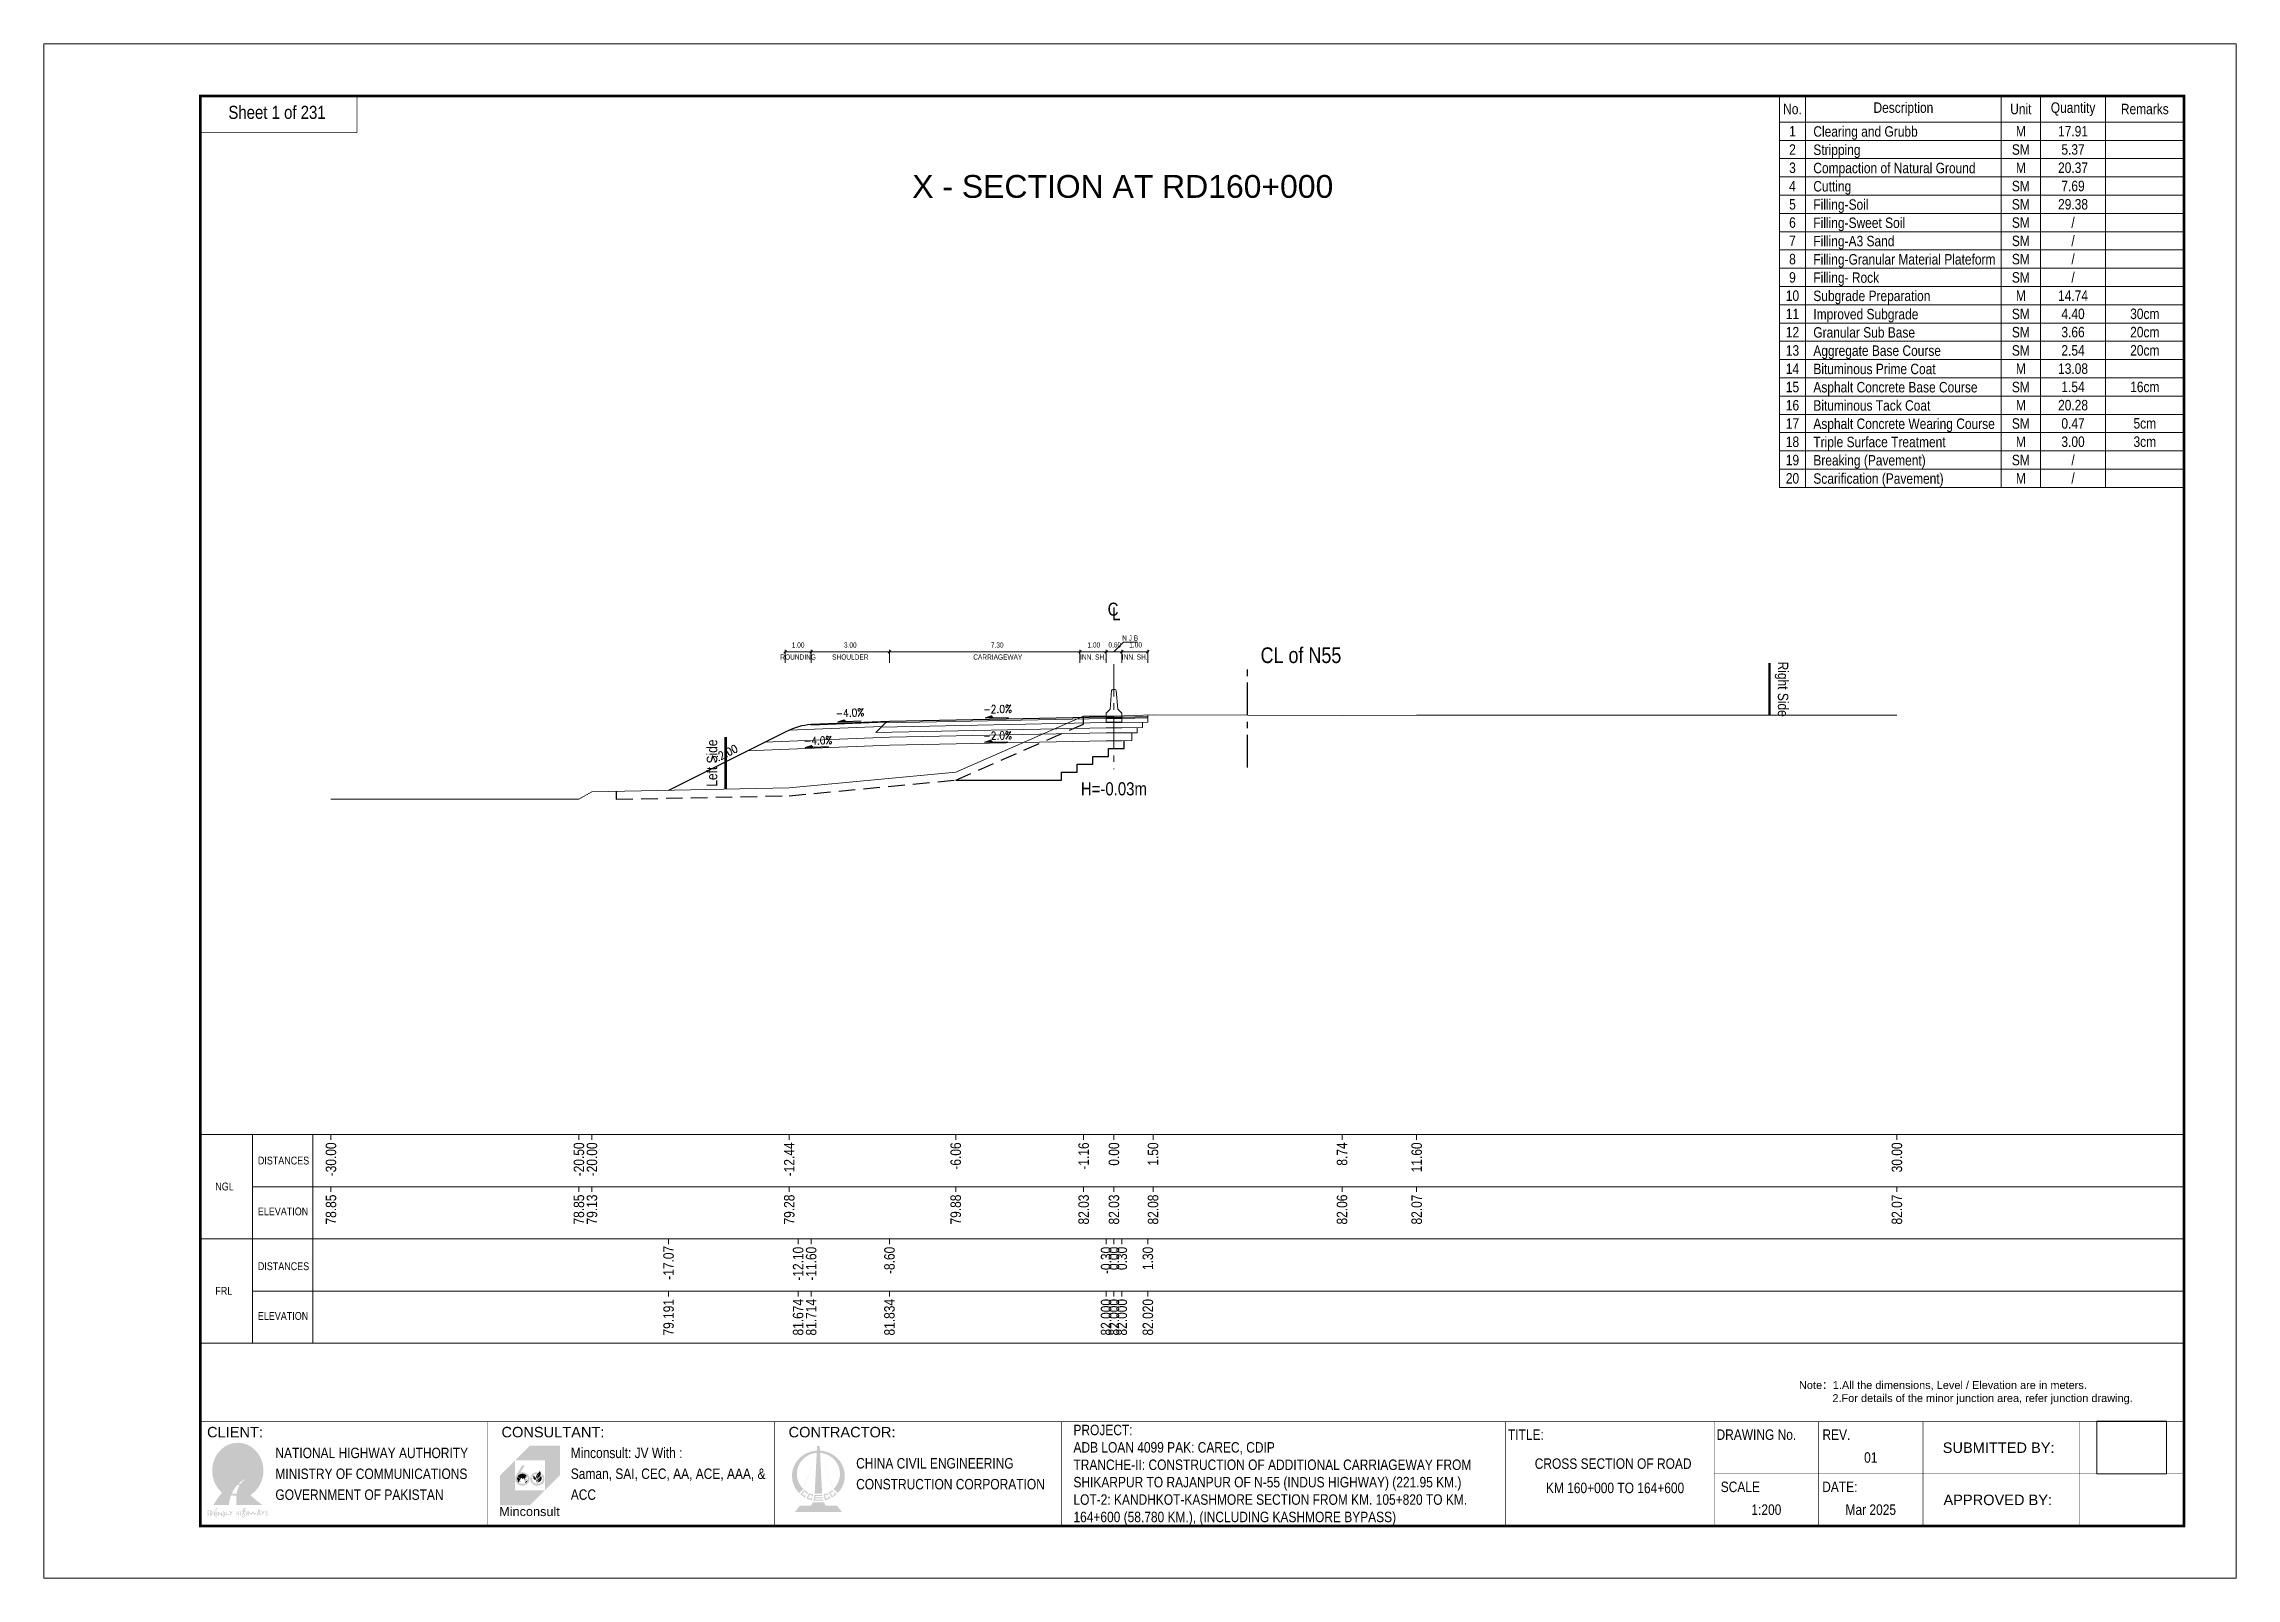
# Model space of a CAD drawing. Header units: millimetres. Extents: x 1890 to 1974, y 863 to 921.8.
import ezdxf
from ezdxf.enums import TextEntityAlignment as Align

# ---------------------------------------------------------------- set-up
doc = ezdxf.new("R2010")
doc.units = ezdxf.units.MM
doc.linetypes.add('CENTER', pattern=[2, 1.25, -0.25, 0.25, -0.25])
doc.linetypes.add('HIDDEN2', pattern=[4.7625, 3.175, -1.5875])
for name, color, linetype, lineweight in [('07', 3, 'Continuous', 13), ('JNB', 251, 'Continuous', 13), ('tk', 7, 'Continuous', 0), ('zhix', 4, 'CENTER', 20), ('台阶', 5, 'Continuous', 25), ('图框', 1, 'Continuous', 9), ('地面线', 7, 'Continuous', 20), ('垫层', 81, 'Continuous', 15), ('填方边坡', 1, 'Continuous', 30), ('数据栏', 8, 'Continuous', 15), ('既有中线', 7, 'CENTER', 25), ('标注', 3, 'Continuous', 0), ('清表', 13, 'Continuous', 25), ('用地界', 30, 'Continuous', 9), ('结构层1', 251, 'Continuous', 9), ('结构层2', 251, 'Continuous', 9), ('结构层3', 251, 'Continuous', 9), ('结构层4', 40, 'Continuous', 9), ('结构层5', 42, 'Continuous', 9), ('结构层6', 44, 'Continuous', 9), ('路基', 1, 'Continuous', 30)]:
    doc.layers.add(name, color=color, linetype=linetype, lineweight=lineweight)
doc.styles.add('ARIAL', font='arial.ttf')
doc.styles.add('STYLE-ARIAL_NARROW', font='ARIALN.TTF')
doc.styles.add('TB-YCH', font='KTGB2312.ttf', dxfattribs={"width": 0.75, "height": 0.7})
doc.styles.add('横断面', font='simplex.shx', dxfattribs={"width": 0.85, "bigfont": 'hztxt.shx'})
picture_1 = doc.add_image_def('image1.png', size_in_pixel=(320, 242))

msp = doc.modelspace()

# ---------------------------------------------------------------- texts
at = {"color": 1, "style": 'STYLE-ARIAL_NARROW'}
for s, p in [('C', (1930.796, 899.91)), ('L', (1930.97, 899.735))]:
    msp.add_text(s, height=0.5, dxfattribs=at).set_placement(p)
at = {"layer": '07', "style": 'TB-YCH', "width": 0.75}
for s, p in [('1.00', (1918.935, 898.625)), ('3.00', (1920.935, 898.625)), ('7.30', (1926.564, 898.625)), ('1.00', (1930.267, 898.631)), ('0.60', (1931.067, 898.631)), ('1.00', (1931.867, 898.631))]:
    msp.add_text(s, height=0.2, dxfattribs=at).set_placement(p, align=Align.BOTTOM_CENTER)
for s, p in [('N J B ', (1931.693, 899.055)), ('ROUNDING', (1918.935, 898.325)), ('SHOULDER', (1920.935, 898.325)), ('CARRIAGEWAY', (1926.585, 898.325)), ('INN. SH.', (1930.235, 898.325)), ('INN. SH.', (1931.835, 898.325))]:
    msp.add_text(s, height=0.2, dxfattribs=at).set_placement(p, align=Align.MIDDLE_CENTER)
at = {"layer": '图框', "color": 7, "style": 'STYLE-ARIAL_NARROW'}
msp.add_text('Sheet 1 of 231', height=0.5, dxfattribs=at).set_placement((1897.105, 918.95))
at = {"layer": '数据栏', "linetype": 'ByBlock', "lineweight": 0, "style": 'STYLE-ARIAL_NARROW'}
for s, p in [('No.', (1957.035, 919.329)), ('Unit', (1965.785, 919.329)), ('Quantity', (1967.785, 919.381)), ('Remarks', (1970.535, 919.329)), ('1', (1957.035, 918.475)), ('M', (1965.785, 918.475)), ('17.91', (1967.785, 918.478)), ('3', (1957.035, 917.075)), ('2', (1957.035, 917.775)), ('SM', (1965.785, 917.775)), ('20.37', (1967.785, 917.078)), ('5.37', (1967.785, 917.778)), ('4', (1957.035, 916.375)), ('SM', (1965.785, 916.375)), ('M', (1965.785, 917.075)), ('7.69', (1967.785, 916.378)), ('5', (1957.035, 915.675)), ('SM', (1965.785, 915.675)), ('29.38', (1967.785, 915.678)), ('6', (1957.035, 914.975)), ('SM', (1965.785, 914.975)), ('/', (1967.785, 914.975)), ('7', (1957.035, 914.275)), ('SM', (1965.785, 914.275)), ('/', (1967.785, 914.275)), ('8', (1957.035, 913.575)), ('9', (1957.035, 912.875)), ('SM', (1965.785, 913.575)), ('SM', (1965.785, 912.875)), ('/', (1967.785, 913.575)), ('/', (1967.785, 912.875)), ('10', (1957.035, 912.175)), ('M', (1965.785, 912.175)), ('14.74', (1967.785, 912.175)), ('11', (1957.035, 911.475)), ('SM', (1965.785, 911.475)), ('4.40', (1967.785, 911.478)), ('30cm', (1970.535, 911.478)), ('12', (1957.035, 910.775)), ('SM', (1965.785, 910.775)), ('3.66', (1967.785, 910.778)), ('20cm', (1970.535, 910.778)), ('13', (1957.035, 910.075)), ('SM', (1965.785, 910.075)), ('2.54', (1967.785, 910.078)), ('20cm', (1970.535, 910.078)), ('14', (1957.035, 909.375)), ('SM', (1965.785, 908.675)), ('M', (1965.785, 909.375)), ('13.08', (1967.785, 909.378)), ('16cm', (1970.535, 908.678)), ('15', (1957.035, 908.675)), ('16', (1957.035, 907.975)), ('M', (1965.785, 907.975)), ('20.28', (1967.785, 907.978)), ('1.54', (1967.785, 908.678)), ('17', (1957.035, 907.275)), ('SM', (1965.785, 907.275)), ('0.47', (1967.785, 907.278)), ('5cm', (1970.535, 907.281)), ('18', (1957.035, 906.575)), ('M', (1965.785, 906.575)), ('3.00', (1967.785, 906.578)), ('3cm', (1970.535, 906.578)), ('19', (1957.035, 905.875)), ('SM', (1965.785, 905.875)), ('/', (1967.785, 905.875)), ('20', (1957.035, 905.175)), ('M', (1965.785, 905.175)), ('/', (1967.785, 905.178))]:
    msp.add_text(s, height=0.4, dxfattribs=at).set_placement(p, align=Align.MIDDLE_CENTER)
msp.add_text('Description', height=0.4, dxfattribs=at).set_placement((1960.139, 919.181))
for s, p in [('Clearing and Grubb', (1957.835, 918.467)), ('Stripping', (1957.835, 917.767)), ('Compaction of Natural Ground', (1957.835, 917.067)), ('Cutting', (1957.835, 916.367)), ('Filling-Soil', (1957.835, 915.667)), ('Filling-Sweet Soil', (1957.835, 914.967)), ('Filling-A3 Sand', (1957.835, 914.267)), ('Filling-Granular Material Plateform', (1957.835, 913.567)), ('Filling- Rock', (1957.835, 912.867)), ('Subgrade Preparation', (1957.835, 912.167)), ('Improved Subgrade', (1957.835, 911.467)), ('Granular Sub Base', (1957.835, 910.767)), ('Aggregate Base Course', (1957.835, 910.067)), ('Asphalt Concrete Base Course', (1957.835, 908.667)), ('Bituminous Prime Coat', (1957.835, 909.367)), ('Bituminous Tack Coat', (1957.835, 907.967)), ('Asphalt Concrete Wearing Course', (1957.835, 907.267)), ('Triple Surface Treatment', (1957.835, 906.567)), ('Breaking (Pavement)', (1957.835, 905.867)), ('Scarification (Pavement)', (1957.835, 905.167))]:
    msp.add_text(s, height=0.4, dxfattribs=at).set_placement(p, align=Align.MIDDLE_LEFT)
at = {"layer": '数据栏', "color": 4, "style": 'STYLE-ARIAL_NARROW'}
msp.add_text('H=-0.03m', height=0.5, dxfattribs=at).set_placement((1931.035, 893.025), align=Align.CENTER)
at = {"layer": '数据栏', "lineweight": 0, "style": 'STYLE-ARIAL_NARROW'}
for s, p in [('-30.00', (1901.035, 879.725)), ('-20.50', (1910.535, 879.725)), ('-20.00', (1911.035, 879.725)), ('-12.44', (1918.595, 879.725)), ('-6.06', (1924.973, 879.725)), ('-1.16', (1929.875, 879.725)), ('0.00', (1931.035, 879.725)), ('1.50', (1932.535, 879.725)), ('8.74', (1939.775, 879.725)), ('11.60', (1942.635, 879.725)), ('30.00', (1961.035, 879.725)), ('78.85', (1901.035, 877.725)), ('78.85', (1910.535, 877.725)), ('79.13', (1911.035, 877.725)), ('79.28', (1918.595, 877.725)), ('79.88', (1924.973, 877.725)), ('82.03', (1929.875, 877.725)), ('82.03', (1931.035, 877.725)), ('82.08', (1932.535, 877.725)), ('82.06', (1939.775, 877.725)), ('82.07', (1942.635, 877.725)), ('82.07', (1961.035, 877.725)), ('-17.07', (1913.97, 875.76)), ('-12.10', (1918.935, 875.725)), ('-11.60', (1919.435, 875.725)), ('-8.60', (1922.435, 875.725)), ('-0.30', (1930.735, 875.725)), ('0.00', (1931.035, 875.725)), ('0.30', (1931.335, 875.725)), ('1.30', (1932.335, 875.725)), ('79.191', (1913.97, 873.725)), ('81.674', (1918.935, 873.725)), ('81.714', (1919.435, 873.725)), ('81.834', (1922.435, 873.725)), ('82.000', (1930.735, 873.725)), ('82.000', (1931.035, 873.725)), ('82.000', (1931.335, 873.725)), ('82.020', (1932.335, 873.725))]:
    msp.add_text(s, height=0.4, rotation=90, dxfattribs=at).set_placement(p, align=Align.MIDDLE_RIGHT)
at = {"layer": '既有中线', "style": 'STYLE-ARIAL_NARROW'}
msp.add_text('CL of N55', height=0.6, dxfattribs=at).set_placement((1936.655, 898.096))
at = {"layer": '标注', "style": '横断面', "width": 0.85}
for s, rotation, p in [('-4.0%', 2.29061, (1920.929, 895.949)), ('-2.0%', 1.14576, (1926.582, 896.092)), ('-2.0%', 1.14576, (1926.584, 895.076)), ('1:2.00', 26.56505, (1916.207, 894.391)), ('-4.0%', 2.29061, (1919.709, 894.884))]:
    msp.add_text(s, height=0.3, rotation=rotation, dxfattribs=at).set_placement(p, align=Align.BOTTOM_CENTER)
at = {"layer": '用地界', "style": 'STYLE-ARIAL_NARROW'}
for s, rotation, p in [('Right Side', 270, (1956.355, 897.092)), ('Left Side', 90, (1915.955, 894.26))]:
    msp.add_text(s, height=0.4, rotation=rotation, dxfattribs=at).set_placement(p, align=Align.BOTTOM_CENTER)

# ---------------------------------------------------------------- blocks, each defined once
blk = doc.blocks.new('HDMD.HDM.LANM..N55横断面模板20250309')
at = {"layer": '数据栏', "color": 7, "linetype": 'Continuous', "lineweight": 0}
for p, q in [((-70, 0), (-62, 0)), ((-62, 0), (82, 0)), ((-66, -4), (82, -4)), ((-70, -8), (82, -8)), ((-66, -12), (82, -12)), ((-70, -16), (82, -16))]:
    blk.add_line(p, q, dxfattribs=at)
at = {"layer": '数据栏'}
blk.add_line((-61.4, 0), (-61.4, -16), dxfattribs=at)
at = {"layer": '数据栏', "color": 7, "linetype": 'Continuous', "lineweight": 0}
blk.add_lwpolyline([(-66, 0), (-66, -16)], dxfattribs=at)
at = {"layer": '数据栏', "color": 7, "linetype": 'Continuous', "lineweight": 0, "style": 'STYLE-ARIAL_NARROW'}
for s, p in [('DISTANCES', (-65.6, -1.99)), ('NGL', (-68.86, -3.98)), ('ELEVATION', (-65.6, -5.89)), ('DISTANCES', (-65.6, -10.09)), ('FRL', (-68.86, -11.98)), ('ELEVATION', (-65.6, -13.9))]:
    blk.add_text(s, height=0.6, dxfattribs=at).set_placement(p, align=Align.MIDDLE_LEFT)
blk = doc.blocks.new('*U1')
at = {"color": 0, "linetype": 'ByBlock', "lineweight": 0}
blk.add_lwpolyline([(-16.2, 0), (14.8, 0)], dxfattribs=at)
blk = doc.blocks.new('*U2')
at = {"layer": '数据栏', "color": 0, "linetype": 'ByBlock', "lineweight": -2, "transparency": 16777216}
for p in [(0, 0), (0, -1.4), (0, -2.8), (0, -4.2), (0, -5.6), (0, -7), (0, -8.4), (0, -9.8), (0, -11.2), (0, -12.6), (0, -14), (0, -15.4), (0, -16.8), (0, -18.2), (0, -19.6), (0, -21), (0, -22.4), (0, -23.8), (0, -25.2), (0, -26.6), (0, -28)]:
    blk.add_blockref('*U1', p, dxfattribs=at)
blk = doc.blocks.new('NHA logo')
at = {"layer": 'tk', "lineweight": 0, "true_color": 0xff4c01}
h = blk.add_hatch(color=20, dxfattribs=at)
edge = h.paths.add_edge_path()
edge.add_spline(control_points=[(0.604, -0.108), (0.568, -0.13), (0.495, -0.174), (0.386, -0.347), (0.472, -0.548), (0.561, -0.65), (0.583, -0.673)], knot_values=[86.534387, 86.534387, 86.534387, 86.534387, 109.168634, 131.618944, 184.493742, 200.950012, 200.950012, 200.950012, 200.950012], degree=3, periodic=0)
edge.add_ellipse((0.194, 0.072), major_axis=(0, 0.857), ratio=0.916667, start_angle=209.64578, end_angle=501.93246)
edge.add_spline(control_points=[(-0.29, -0.603), (-0.245, -0.551), (-0.146, -0.45), (0.014, -0.312), (0.191, -0.2), (0.356, -0.137), (0.494, -0.111), (0.57, -0.109), (0.604, -0.108)], knot_values=[80.259022, 80.259022, 80.259022, 80.259022, 115.614025, 154.383453, 191.434414, 226.657863, 248.989888, 267.779292, 267.779292, 267.779292, 267.779292], degree=3, periodic=0)
edge = h.paths.add_edge_path(flags=16)
edge.add_line((0.517, 0.012), (0.486, -0.069))
edge.add_ellipse((0.466, -0.043), major_axis=(0, 0.034), ratio=0.916667, start_angle=95.49022, end_angle=219.34789, ccw=False)
edge.add_line((0.435, -0.046), (0.647, 0.508))
edge.add_ellipse((0.677, 0.495), major_axis=(0, 0.036), ratio=0.916667, start_angle=292.88737, end_angle=427.41905, ccw=False)
edge.add_line((0.708, 0.509), (0.879, 0.066))
edge.add_line((0.879, 0.066), (0.942, 0.066))
edge.add_ellipse((0.929, 0.039), major_axis=(0, 0.0303), ratio=0.916667, start_angle=206.84504, end_angle=333.15496, ccw=False)
edge.add_line((0.942, 0.012), (0.9, 0.012))
edge.add_line((0.9, 0.012), (0.92, -0.042))
edge.add_ellipse((0.889, -0.037), major_axis=(0, 0.0349), ratio=0.916667, start_angle=143.55338, end_angle=262.22137, ccw=False)
edge.add_line((0.87, -0.065), (0.84, 0.012))
edge.add_line((0.84, 0.012), (0.517, 0.012))
h.paths.add_polyline_path([(0.537, 0.066), (0.677, 0.432), (0.819, 0.066)], flags=0)
edge = h.paths.add_edge_path(flags=16)
edge.add_ellipse((0.384, -0.04), major_axis=(0, 0.0335), ratio=0.916667, start_angle=126.39569, end_angle=233.82146, ccw=False)
edge.add_line((0.359, -0.06), (0.359, 0))
edge.add_line((0.359, 0), (0.089, 0))
edge.add_line((0.089, 0), (0.089, -0.064))
edge.add_ellipse((0.064, -0.046), major_axis=(0, 0.0325), ratio=0.916667, start_angle=123.80644, end_angle=236.19356, ccw=False)
edge.add_line((0.039, -0.064), (0.039, 0))
edge.add_line((0.039, 0), (-0.039, 0))
edge.add_ellipse((-0.02, 0.027), major_axis=(0, 0.0344), ratio=0.916667, start_angle=38.3827, end_angle=141.6173, ccw=False)
edge.add_line((-0.039, 0.054), (0.039, 0.054))
edge.add_line((0.039, 0.054), (0.039, 0.513))
edge.add_ellipse((0.064, 0.496), major_axis=(0, 0.0318), ratio=0.916667, start_angle=301.88235, end_angle=418.11765, ccw=False)
edge.add_line((0.089, 0.513), (0.089, 0.054))
edge.add_line((0.089, 0.054), (0.359, 0.054))
edge.add_line((0.359, 0.054), (0.359, 0.657))
edge.add_ellipse((0.384, 0.641), major_axis=(0, 0.0312), ratio=0.916667, start_angle=300.18076, end_angle=419.81924, ccw=False)
edge.add_line((0.408, 0.657), (0.408, -0.06))
edge = h.paths.add_edge_path(flags=16)
edge.add_line((-0.129, -0.04), (-0.386, 0.383))
edge.add_line((-0.386, 0.383), (-0.386, -0.074))
edge.add_ellipse((-0.417, -0.039), major_axis=(0, 0.0485), ratio=0.916667, start_angle=137.11288, end_angle=222.88712, ccw=False)
edge.add_line((-0.447, -0.074), (-0.447, 0.483))
edge.add_ellipse((-0.414, 0.483), major_axis=(0, 0.036), ratio=0.916667, start_angle=303.5856, end_angle=450, ccw=False)
edge.add_line((-0.386, 0.503), (-0.129, 0.079))
edge.add_line((-0.129, 0.079), (-0.129, 0.653))
edge.add_ellipse((-0.099, 0.632), major_axis=(0, 0.0392), ratio=0.916667, start_angle=302.57815, end_angle=417.42185, ccw=False)
edge.add_line((-0.068, 0.653), (-0.068, -0.02))
edge.add_ellipse((-0.101, -0.02), major_axis=(0, 0.036), ratio=0.916667, start_angle=123.5856, end_angle=270, ccw=False)
at = {"layer": 'tk', "lineweight": 0, "true_color": 0x000000}
h = blk.add_hatch(color=18, dxfattribs=at)
edge = h.paths.add_edge_path()
edge.add_ellipse((0.466, -0.043), major_axis=(0, 0.034), ratio=0.916667, start_angle=95.49022, end_angle=219.34789)
edge.add_line((0.486, -0.069), (0.517, 0.012))
edge.add_line((0.517, 0.012), (0.84, 0.012))
edge.add_line((0.84, 0.012), (0.87, -0.065))
edge.add_ellipse((0.889, -0.037), major_axis=(0, 0.0349), ratio=0.916667, start_angle=143.55338, end_angle=262.22137)
edge.add_line((0.92, -0.042), (0.9, 0.012))
edge.add_line((0.9, 0.012), (0.942, 0.012))
edge.add_ellipse((0.929, 0.039), major_axis=(0, 0.0303), ratio=0.916667, start_angle=206.84504, end_angle=333.15496)
edge.add_line((0.942, 0.066), (0.879, 0.066))
edge.add_line((0.879, 0.066), (0.708, 0.509))
edge.add_ellipse((0.677, 0.495), major_axis=(0, 0.036), ratio=0.916667, start_angle=-67.11263, end_angle=67.41905)
edge.add_line((0.647, 0.508), (0.435, -0.046))
h.paths.add_polyline_path([(0.537, 0.066), (0.677, 0.432), (0.819, 0.066)], flags=16)
edge = h.paths.add_edge_path()
edge.add_ellipse((0.384, -0.04), major_axis=(0, 0.0335), ratio=0.916667, start_angle=126.39569, end_angle=233.82146)
edge.add_line((0.408, -0.06), (0.408, 0.657))
edge.add_ellipse((0.384, 0.641), major_axis=(0, 0.0312), ratio=0.916667, start_angle=-59.81924, end_angle=59.81924)
edge.add_line((0.359, 0.657), (0.359, -0.06))
edge = h.paths.add_edge_path()
edge.add_line((0.359, 0), (0.359, 0.054))
edge.add_line((0.359, 0.054), (0.089, 0.054))
edge.add_line((0.089, 0.054), (0.089, 0.513))
edge.add_ellipse((0.064, 0.496), major_axis=(0, 0.0318), ratio=0.916667, start_angle=-58.11765, end_angle=58.11765)
edge.add_line((0.039, 0.513), (0.039, 0.054))
edge.add_line((0.039, 0.054), (-0.039, 0.054))
edge.add_ellipse((-0.02, 0.027), major_axis=(0, 0.0344), ratio=0.916667, start_angle=38.3827, end_angle=141.6173)
edge.add_line((-0.039, 0), (0.039, 0))
edge.add_line((0.039, 0), (0.039, -0.064))
edge.add_ellipse((0.064, -0.046), major_axis=(0, 0.0325), ratio=0.916667, start_angle=123.80644, end_angle=236.19356)
edge.add_line((0.089, -0.064), (0.089, 0))
edge.add_line((0.089, 0), (0.359, 0))
edge = h.paths.add_edge_path()
edge.add_line((-0.129, 0.079), (-0.386, 0.503))
edge.add_ellipse((-0.414, 0.483), major_axis=(0, 0.036), ratio=0.916667, start_angle=-56.4144, end_angle=90)
edge.add_line((-0.447, 0.483), (-0.447, -0.074))
edge.add_ellipse((-0.417, -0.039), major_axis=(0, 0.0485), ratio=0.916667, start_angle=137.11288, end_angle=222.88712)
edge.add_line((-0.386, -0.074), (-0.386, 0.383))
edge.add_line((-0.386, 0.383), (-0.129, -0.04))
edge.add_ellipse((-0.101, -0.02), major_axis=(0, 0.036), ratio=0.916667, start_angle=123.5856, end_angle=270)
edge.add_line((-0.068, -0.02), (-0.068, 0.653))
edge.add_ellipse((-0.099, 0.632), major_axis=(0, 0.0392), ratio=0.916667, start_angle=-57.42185, end_angle=57.42185)
edge.add_line((-0.129, 0.653), (-0.129, 0.079))
h = blk.add_hatch(color=18, dxfattribs=at)
edge = h.paths.add_edge_path()
edge.add_spline(control_points=[(0.961, -0.984), (0.906, -0.946), (0.809, -0.879), (0.686, -0.768), (0.615, -0.705), (0.583, -0.673)], knot_values=[0, 0, 0, 0, 35.526624, 62.762948, 86.534387, 86.534387, 86.534387, 86.534387], degree=3, periodic=0)
edge.add_spline(control_points=[(0.583, -0.673), (0.561, -0.65), (0.472, -0.548), (0.386, -0.347), (0.495, -0.174), (0.568, -0.13), (0.604, -0.108)], knot_values=[86.534387, 86.534387, 86.534387, 86.534387, 102.990657, 155.865455, 178.315765, 200.950012, 200.950012, 200.950012, 200.950012], degree=3, periodic=0)
edge.add_spline(control_points=[(0.604, -0.108), (0.57, -0.109), (0.494, -0.111), (0.356, -0.137), (0.191, -0.2), (0.014, -0.312), (-0.146, -0.45), (-0.245, -0.551), (-0.29, -0.603)], knot_values=[80.259022, 80.259022, 80.259022, 80.259022, 99.048425, 121.38045, 156.6039, 193.654861, 232.424288, 267.779292, 267.779292, 267.779292, 267.779292], degree=3, periodic=0)
edge.add_spline(control_points=[(-0.29, -0.603), (-0.305, -0.619), (-0.367, -0.693), (-0.457, -0.821), (-0.53, -0.933), (-0.558, -0.984)], knot_values=[0, 0, 0, 0, 11.56585, 50.333996, 80.259022, 80.259022, 80.259022, 80.259022], degree=3, periodic=0)
edge.add_line((-0.558, -0.984), (-0.076, -0.984))
edge.add_spline(control_points=[(-0.076, -0.984), (-0.07, -0.928), (-0.058, -0.826), (-0.03, -0.728), (-0.014, -0.685)], knot_values=[0, 0, 0, 0, 28.472739, 51.235811, 51.235811, 51.235811, 51.235811], degree=3, periodic=0)
edge.add_spline(control_points=[(-0.014, -0.685), (-0.008, -0.666), (0, -0.648), (0.007, -0.63)], knot_values=[51.235811, 51.235811, 51.235811, 51.235811, 61.202251, 61.202251, 61.202251, 61.202251], degree=3, periodic=0)
edge.add_spline(control_points=[(0.007, -0.63), (0.011, -0.621), (0.032, -0.575), (0.084, -0.48), (0.144, -0.404), (0.182, -0.362)], knot_values=[61.202251, 61.202251, 61.202251, 61.202251, 66.119926, 86.822226, 116.255327, 116.255327, 116.255327, 116.255327], degree=3, periodic=0)
edge.add_spline(control_points=[(0.182, -0.362), (0.185, -0.359), (0.198, -0.345), (0.212, -0.332), (0.222, -0.321)], knot_values=[116.255327, 116.255327, 116.255327, 116.255327, 118.366368, 126.172311, 126.172311, 126.172311, 126.172311], degree=3, periodic=0)
edge.add_spline(control_points=[(0.222, -0.321), (0.239, -0.305), (0.292, -0.258), (0.372, -0.211), (0.433, -0.181), (0.454, -0.173)], knot_values=[126.172311, 126.172311, 126.172311, 126.172311, 138.474168, 163.502109, 175.163104, 175.163104, 175.163104, 175.163104], degree=3, periodic=0)
edge.add_spline(control_points=[(0.454, -0.173), (0.434, -0.183), (0.386, -0.223), (0.325, -0.269), (0.291, -0.311), (0.282, -0.322)], knot_values=[115.653462, 115.653462, 115.653462, 115.653462, 127.325506, 148.456464, 155.716325, 155.716325, 155.716325, 155.716325], degree=3, periodic=0)
edge.add_spline(control_points=[(0.282, -0.322), (0.273, -0.335), (0.264, -0.348), (0.255, -0.362)], knot_values=[107.42872, 107.42872, 107.42872, 107.42872, 115.653462, 115.653462, 115.653462, 115.653462], degree=3, periodic=0)
edge.add_spline(control_points=[(0.255, -0.362), (0.248, -0.374), (0.21, -0.44), (0.173, -0.532), (0.158, -0.616), (0.155, -0.638)], knot_values=[57.630669, 57.630669, 57.630669, 57.630669, 64.608444, 96.195721, 107.42872, 107.42872, 107.42872, 107.42872], degree=3, periodic=0)
edge.add_spline(control_points=[(0.155, -0.638), (0.152, -0.657), (0.151, -0.675), (0.149, -0.694)], knot_values=[48.29578, 48.29578, 48.29578, 48.29578, 57.630669, 57.630669, 57.630669, 57.630669], degree=3, periodic=0)
edge.add_spline(control_points=[(0.149, -0.694), (0.147, -0.731), (0.145, -0.829), (0.146, -0.925), (0.148, -0.984)], knot_values=[0, 0, 0, 0, 18.587371, 48.29578, 48.29578, 48.29578, 48.29578], degree=3, periodic=0)
edge.add_line((0.148, -0.984), (0.961, -0.984))
edge = h.paths.add_edge_path(flags=17)
edge.add_spline(control_points=[(0.149, -0.694), (0.151, -0.675), (0.152, -0.657), (0.155, -0.638)], knot_values=[48.29578, 48.29578, 48.29578, 48.29578, 57.630669, 57.630669, 57.630669, 57.630669], degree=3, periodic=0)
edge.add_line((0.155, -0.638), (0.007, -0.63))
edge.add_spline(control_points=[(0.007, -0.63), (0, -0.648), (-0.008, -0.666), (-0.014, -0.685)], knot_values=[51.235811, 51.235811, 51.235811, 51.235811, 61.202251, 61.202251, 61.202251, 61.202251], degree=3, periodic=0)
edge.add_line((-0.014, -0.685), (0.149, -0.694))
edge = h.paths.add_edge_path(flags=17)
edge.add_spline(control_points=[(0.255, -0.362), (0.264, -0.348), (0.273, -0.335), (0.282, -0.322)], knot_values=[107.42872, 107.42872, 107.42872, 107.42872, 115.653462, 115.653462, 115.653462, 115.653462], degree=3, periodic=0)
edge.add_line((0.282, -0.322), (0.222, -0.321))
edge.add_spline(control_points=[(0.222, -0.321), (0.212, -0.332), (0.198, -0.345), (0.185, -0.359), (0.182, -0.362)], knot_values=[116.255327, 116.255327, 116.255327, 116.255327, 124.06127, 126.172311, 126.172311, 126.172311, 126.172311], degree=3, periodic=0)
edge.add_line((0.182, -0.362), (0.255, -0.362))
at = {"layer": 'tk', "lineweight": 0, "true_color": 0x004d00}
h = blk.add_hatch(color=98, dxfattribs=at)
h.dxf.hatch_style = 1
edge = h.paths.add_edge_path()
edge.add_line((0.379, -1.241), (0.379, -1.203))
edge.add_spline(control_points=[(0.379, -1.203), (0.382, -1.203), (0.385, -1.203), (0.392, -1.201), (0.397, -1.2), (0.406, -1.195), (0.411, -1.192), (0.417, -1.185), (0.42, -1.182), (0.424, -1.174), (0.425, -1.17), (0.427, -1.162), (0.427, -1.157), (0.426, -1.148), (0.425, -1.144), (0.421, -1.136), (0.419, -1.133), (0.414, -1.127), (0.411, -1.124), (0.406, -1.12), (0.403, -1.118), (0.394, -1.115), (0.389, -1.113), (0.383, -1.113)], knot_values=[1.603787, 1.603787, 1.603787, 1.603787, 1.810725, 1.810725, 2.167638, 2.167638, 2.524551, 2.524551, 2.760109, 2.760109, 2.995667, 2.995667, 3.231225, 3.231225, 3.466783, 3.466783, 3.702341, 3.702341, 3.937899, 3.937899, 4.173457, 4.173457, 4.569584, 4.569584, 4.569584, 4.569584], degree=3, periodic=0)
edge.add_ellipse((0.403, -1.109), major_axis=(0, 0.0215), ratio=0.916667, start_angle=-47.2077, end_angle=100.74742, ccw=False)
edge.add_line((0.417, -1.094), (0.417, -1.11))
edge.add_line((0.417, -1.11), (0.432, -1.11))
edge.add_line((0.432, -1.11), (0.432, -1.084))
edge.add_ellipse((0.403, -1.109), major_axis=(0, 0.0402), ratio=0.916667, start_angle=-51.29876, end_angle=96.93175)
edge.add_spline(control_points=[(0.366, -1.114), (0.364, -1.114), (0.363, -1.114), (0.356, -1.116), (0.352, -1.119), (0.344, -1.124), (0.341, -1.127), (0.336, -1.133), (0.334, -1.136), (0.33, -1.144), (0.329, -1.148), (0.328, -1.154), (0.328, -1.156), (0.328, -1.158)], knot_values=[4.984441, 4.984441, 4.984441, 4.984441, 5.11789, 5.11789, 5.454922, 5.454922, 5.730487, 5.730487, 5.962035, 5.962035, 6.193582, 6.193582, 6.283185, 6.283185, 6.283185, 6.283185], degree=3, periodic=0)
edge.add_spline(control_points=[(0.328, -1.158), (0.328, -1.161), (0.329, -1.164), (0.33, -1.17), (0.331, -1.173), (0.334, -1.179), (0.335, -1.181), (0.34, -1.188), (0.344, -1.191), (0.35, -1.196), (0.353, -1.197), (0.355, -1.198)], knot_values=[6.283185, 6.283185, 6.283185, 6.283185, 6.450526, 6.450526, 6.617867, 6.617867, 6.785208, 6.785208, 7.112384, 7.112384, 7.303656, 7.303656, 7.303656, 7.303656], degree=3, periodic=0)
edge.add_line((0.355, -1.198), (0.355, -1.24))
edge.add_ellipse((0.365, -1.302), major_axis=(0, 0.0628), ratio=0.916667, start_angle=9.65754, end_angle=345.71044)
edge = h.paths.add_edge_path(flags=16)
edge.add_ellipse((0.365, -1.302), major_axis=(0, 0.0419), ratio=0.916667, start_angle=90, end_angle=270, ccw=False)
edge.add_ellipse((0.365, -1.302), major_axis=(0, 0.0419), ratio=0.916667, start_angle=-90, end_angle=90, ccw=False)
edge = h.paths.add_edge_path(flags=16)
edge.add_ellipse((0.378, -1.158), major_axis=(-0.0247, 0), ratio=0.750702, start_angle=0, end_angle=360)
h.paths.add_polyline_path([(0.283, -1.177), (0.259, -1.177), (0.259, -1.292), (0.283, -1.292)])
h.paths.add_polyline_path([(0.269, -1.12), (0.25, -1.12), (0.25, -1.141), (0.269, -1.141)])
h.paths.add_polyline_path([(0.221, -1.167), (0.197, -1.167), (0.197, -1.224), (0.173, -1.224), (0.173, -1.173), (0.154, -1.173), (0.154, -1.308), (0.173, -1.308), (0.173, -1.251), (0.197, -1.251), (0.197, -1.292), (0.221, -1.292)])
h.paths.add_polyline_path([(0.522, -1.167), (0.499, -1.167), (0.499, -1.224), (0.475, -1.224), (0.475, -1.172), (0.455, -1.172), (0.455, -1.308), (0.475, -1.308), (0.475, -1.25), (0.499, -1.25), (0.499, -1.292), (0.522, -1.292)])
h.paths.add_polyline_path([(0.556, -1.194), (0.542, -1.209), (0.611, -1.287), (0.655, -1.215), (0.7, -1.278), (0.757, -1.234), (0.744, -1.214), (0.705, -1.245), (0.654, -1.174), (0.607, -1.25)])
edge = h.paths.add_edge_path()
edge.add_line((0.841, -1.162), (0.845, -1.162))
edge.add_line((0.845, -1.162), (0.861, -1.24))
edge.add_line((0.861, -1.24), (0.816, -1.24))
edge.add_line((0.816, -1.24), (0.809, -1.261))
edge.add_line((0.809, -1.261), (0.865, -1.261))
edge.add_line((0.865, -1.261), (0.874, -1.301))
edge.add_ellipse((0.881, -1.282), major_axis=(0, 0.0209), ratio=0.916667, start_angle=157.64573, end_angle=227.64573)
edge.add_line((0.895, -1.296), (0.857, -1.11))
edge.add_line((0.857, -1.11), (0.834, -1.11))
edge.add_line((0.834, -1.11), (0.772, -1.304))
edge.add_ellipse((0.787, -1.291), major_axis=(0, 0.0209), ratio=0.916667, start_angle=127.67379, end_angle=197.67379)
edge.add_line((0.793, -1.311), (0.841, -1.162))
edge = h.paths.add_edge_path()
edge.add_ellipse((0.994, -1.182), major_axis=(0, 0.0209), ratio=0.916667, start_angle=-67.32861, end_angle=2.67139)
edge.add_line((0.993, -1.161), (0.967, -1.206))
edge.add_line((0.967, -1.206), (0.912, -1.144))
edge.add_ellipse((0.915, -1.165), major_axis=(0, 0.0209), ratio=0.916667, start_angle=9.57138, end_angle=79.57138)
edge.add_line((0.896, -1.161), (0.955, -1.226))
edge.add_line((0.955, -1.226), (0.925, -1.277))
edge.add_ellipse((0.943, -1.269), major_axis=(0, 0.0209), ratio=0.916667, start_angle=112.67139, end_angle=182.67139)
edge.add_line((0.944, -1.29), (1.012, -1.174))
edge = h.paths.add_edge_path()
edge.add_spline(control_points=[(1.043, -1.287), (1.043, -1.287), (1.035, -1.313), (1.073, -1.312), (1.106, -1.282), (1.106, -1.24), (1.068, -1.199), (1.068, -1.183), (1.08, -1.176), (1.09, -1.176)], knot_values=[8.162697, 8.162697, 8.162697, 8.162697, 9.162697, 10.162697, 11.162697, 12.162697, 13.162697, 14.162697, 15, 15, 15, 15], degree=3, periodic=0)
edge.add_ellipse((1.088, -1.164), major_axis=(0, 0.0122), ratio=0.916667, start_angle=192.24039, end_angle=343.6567)
edge.add_spline(control_points=[(1.091, -1.153), (1.084, -1.152), (1.062, -1.153), (1.044, -1.184), (1.048, -1.209), (1.082, -1.255), (1.087, -1.271), (1.072, -1.287), (1.043, -1.287)], knot_values=[0, 0, 0, 0, 0.954091, 1.954091, 2.954091, 3.954091, 4.954091, 5.954091, 5.954091, 5.954091, 5.954091], degree=3, periodic=0)
h.paths.add_polyline_path([(0.032, -1.183), (0.012, -1.169), (-0.014, -1.213), (-0.066, -1.156), (-0.08, -1.172), (-0.025, -1.233), (-0.058, -1.288), (-0.037, -1.303)])
h.paths.add_polyline_path([(-0.09, -1.256), (-0.109, -1.256), (-0.109, -1.261), (-0.157, -1.261), (-0.157, -1.198), (-0.176, -1.198), (-0.176, -1.287), (-0.09, -1.287)])
edge = h.paths.add_edge_path()
edge.add_line((-0.252, -1.172), (-0.252, -1.193))
edge.add_ellipse((-0.275, -1.253), major_axis=(0, 0.0651), ratio=0.916667, start_angle=202.90307, end_angle=337.09693, ccw=False)
edge.add_line((-0.252, -1.313), (-0.252, -1.172))
edge.add_line((-0.252, -1.172), (-0.272, -1.172))
edge.add_line((-0.272, -1.172), (-0.272, -1.339))
edge.add_line((-0.272, -1.339), (-0.252, -1.339))
edge.add_ellipse((-0.272, -1.256), major_axis=(0, 0.0863), ratio=0.916667, start_angle=194.84523, end_angle=345.15477)
edge = h.paths.add_edge_path()
edge.add_line((-0.31, -1.204), (-0.333, -1.204))
edge.add_line((-0.333, -1.204), (-0.321, -1.269))
edge.add_line((-0.321, -1.269), (-0.396, -1.193))
edge.add_line((-0.396, -1.193), (-0.396, -1.227))
edge.add_line((-0.396, -1.227), (-0.317, -1.307))
edge.add_ellipse((-0.301, -1.289), major_axis=(0, 0.0252), ratio=0.916667, start_angle=137.40873, end_angle=223.53091)
edge.add_line((-0.285, -1.307), (-0.31, -1.204))
edge = h.paths.add_edge_path()
edge.add_ellipse((-0.408, -1.199), major_axis=(0, 0.0144), ratio=0.916667, start_angle=-67.51487, end_angle=67.51487)
edge.add_line((-0.42, -1.193), (-0.42, -1.318))
edge.add_line((-0.42, -1.318), (-0.396, -1.318))
edge.add_line((-0.396, -1.318), (-0.396, -1.193))
h.paths.add_polyline_path([(-0.443, -1.235), (-0.463, -1.235), (-0.463, -1.099), (-0.429, -1.099), (-0.429, -1.078), (-0.487, -1.078), (-0.487, -1.37), (-0.453, -1.37), (-0.453, -1.35), (-0.463, -1.35), (-0.463, -1.261), (-0.443, -1.261)])
h.paths.add_polyline_path([(-0.51, -1.188), (-0.534, -1.188), (-0.534, -1.308), (-0.51, -1.308)])
h.paths.add_polyline_path([(-0.525, -1.131), (-0.544, -1.131), (-0.544, -1.157), (-0.525, -1.157)])
edge = h.paths.add_edge_path()
edge.add_line((-0.635, -1.147), (-0.635, -1.174))
edge.add_ellipse((-0.625, -1.202), major_axis=(0, 0.0304), ratio=0.916667, start_angle=160.21038, end_angle=379.78962, ccw=False)
edge.add_line((-0.635, -1.231), (-0.635, -1.147))
edge.add_line((-0.635, -1.147), (-0.658, -1.147))
edge.add_line((-0.658, -1.147), (-0.658, -1.328))
edge.add_line((-0.658, -1.328), (-0.635, -1.328))
edge.add_line((-0.635, -1.328), (-0.635, -1.262))
edge.add_line((-0.635, -1.262), (-0.578, -1.301))
edge.add_line((-0.578, -1.301), (-0.566, -1.28))
edge.add_line((-0.566, -1.28), (-0.604, -1.253))
edge.add_ellipse((-0.625, -1.202), major_axis=(0, 0.0559), ratio=0.916667, start_angle=204.2095, end_angle=370.60953)
h.paths.add_polyline_path([(-0.712, -1.157), (-0.678, -1.157), (-0.678, -1.132), (-0.735, -1.132), (-0.735, -1.334), (-0.712, -1.334), (-0.712, -1.271), (-0.683, -1.271), (-0.683, -1.245), (-0.712, -1.245)])
blk = doc.blocks.new('CCECC.LOGO')
at = {"lineweight": 0, "true_color": 0x0054a3}
h = blk.add_hatch(color=154, dxfattribs=at)
h.dxf.hatch_style = 1
edge = h.paths.add_edge_path()
edge.add_ellipse((0, 0.2), major_axis=(-2.2, 0), ratio=0.981059, start_angle=134.4086, end_angle=265.5842, ccw=False)
edge.add_line((1.54, -1.34), (1.99, -1.75))
edge.add_ellipse((0, 0), major_axis=(-2.7, 0), ratio=0.958827, start_angle=137.401, end_angle=266.6535)
edge.add_line((0.16, 2.58), (0.13, 3.06))
edge.add_line((0.13, 3.06), (-0.14, 3.06))
edge.add_line((-0.14, 3.06), (-0.16, 2.58))
edge.add_ellipse((0, 0), major_axis=(-2.7, 0), ratio=0.958827, start_angle=273.4421, end_angle=402.6283)
edge.add_line((-1.98, -1.75), (-1.54, -1.35))
edge.add_ellipse((0, 0.2), major_axis=(-2.2, 0), ratio=0.981059, start_angle=274.5149, end_angle=405.7149, ccw=False)
edge.add_line((-0.17, 2.35), (-0.38, -1.81))
edge.add_line((-0.38, -1.81), (0.38, -1.81))
edge.add_line((0.38, -1.81), (0.17, 2.35))
h.paths.add_polyline_path([(-1.43, -1.44), (-1.85, -1.88), (-1.38, -2.22), (-1.27, -2.02), (-1.37, -1.96), (-1.43, -2.04), (-1.67, -1.88), (-1.42, -1.59), (-1.21, -1.73), (-1.28, -1.82), (-1.18, -1.89), (-1.07, -1.7)])
h.paths.add_polyline_path([(-0.94, -1.77), (-1.22, -2.3), (-0.69, -2.5), (-0.64, -2.28), (-0.74, -2.24), (-0.78, -2.35), (-1.05, -2.25), (-0.89, -1.9), (-0.66, -1.98), (-0.7, -2.09), (-0.58, -2.12), (-0.53, -1.91)])
h.paths.add_polyline_path([(0.39, -1.94), (-0.39, -1.94), (-0.5, -2.54), (0.51, -2.54), (0.48, -2.43), (-0.35, -2.43), (-0.33, -2.29), (0.46, -2.29), (0.43, -2.18), (-0.32, -2.18), (-0.29, -2.04), (0.41, -2.05)])
h.paths.add_polyline_path([(0.89, -1.9), (0.93, -1.98), (1.03, -1.93), (0.94, -1.77), (0.53, -1.91), (0.69, -2.5), (1.22, -2.3), (1.11, -2.08), (1, -2.14), (1.05, -2.25), (0.78, -2.35), (0.66, -1.98)])
h.paths.add_polyline_path([(1.56, -1.58), (1.43, -1.45), (1.07, -1.7), (1.39, -2.21), (1.85, -1.87), (1.68, -1.69), (1.59, -1.78), (1.68, -1.88), (1.44, -2.05), (1.21, -1.73), (1.42, -1.59), (1.48, -1.65)])
h.paths.add_polyline_path([(1.9, -3.06), (0.76, -3.06), (0.57, -2.69), (-0.56, -2.69), (-0.76, -3.06), (-1.9, -3.06), (-2.42, -3.7), (2.42, -3.7)])
blk = doc.blocks.new('minconsult logo')
at = {"layer": 'tk', "lineweight": 0, "true_color": 0xbe992f}
h = blk.add_hatch(color=55, dxfattribs=at)
h.dxf.hatch_style = 1
h.paths.add_polyline_path([(3.82, 4.51), (1.9, 4.51), (-0.01, 2.61), (-0.01, 0.69), (1.9, 0.69), (3.82, 2.61)])
h.paths.add_polyline_path([(2.86, 3.56), (2.86, 1.65), (0.95, 1.65), (0.95, 3.56)], flags=16)
edge = h.paths.add_edge_path(flags=0)
edge.add_spline(control_points=[(2.53, 2.9), (2.53, 2.9), (2.54, 2.88), (2.56, 2.85), (2.58, 2.81), (2.59, 2.75), (2.59, 2.7), (2.59, 2.65), (2.57, 2.61), (2.55, 2.56), (2.52, 2.52), (2.48, 2.49), (2.43, 2.46), (2.39, 2.41), (2.36, 2.36), (2.35, 2.3), (2.35, 2.25), (2.35, 2.2), (2.37, 2.16), (2.39, 2.11), (2.41, 2.09), (2.42, 2.08)], knot_values=[0, 0, 0, 0, 0.018184, 0.054469, 0.107364, 0.166402, 0.211961, 0.26549, 0.310726, 0.358012, 0.410974, 0.458929, 0.522541, 0.585579, 0.641726, 0.691764, 0.74447, 0.792908, 0.843926, 0.889639, 0.936683, 0.936683, 0.936683, 0.936683], degree=3, periodic=0)
edge.add_spline(control_points=[(2.42, 2.08), (2.41, 2.08), (2.39, 2.09), (2.37, 2.13), (2.34, 2.16), (2.32, 2.21), (2.32, 2.28), (2.33, 2.34), (2.34, 2.39), (2.36, 2.42), (2.36, 2.45), (2.37, 2.5), (2.39, 2.55), (2.41, 2.6), (2.44, 2.64), (2.46, 2.66), (2.47, 2.68), (2.47, 2.68), (2.47, 2.69), (2.45, 2.68), (2.43, 2.65), (2.39, 2.61), (2.37, 2.56), (2.35, 2.51), (2.34, 2.47), (2.33, 2.44), (2.32, 2.42), (2.32, 2.42)], knot_values=[0, 0, 0, 0, 0.030476, 0.067958, 0.111936, 0.161817, 0.228941, 0.307535, 0.360237, 0.379262, 0.411161, 0.452181, 0.519951, 0.572308, 0.627313, 0.657498, 0.665199, 0.672192, 0.678125, 0.686782, 0.724829, 0.796492, 0.854058, 0.896659, 0.940924, 0.969711, 0.996506, 0.996506, 0.996506, 0.996506], degree=3, periodic=0)
edge.add_spline(control_points=[(2.32, 2.42), (2.32, 2.43), (2.31, 2.45), (2.3, 2.49), (2.3, 2.54), (2.31, 2.59), (2.34, 2.66), (2.39, 2.72), (2.44, 2.76), (2.47, 2.81), (2.5, 2.84), (2.51, 2.86), (2.52, 2.88), (2.52, 2.89), (2.53, 2.9)], knot_values=[0, 0, 0, 0, 0.034184, 0.079465, 0.122388, 0.175225, 0.250114, 0.316937, 0.406282, 0.461121, 0.49125, 0.51408, 0.5338, 0.558806, 0.558806, 0.558806, 0.558806], degree=3, periodic=0)
edge = h.paths.add_edge_path(flags=0)
edge.add_ellipse((2.38, 2.38), major_axis=(-0.458, 0), ratio=0.944249, start_angle=566.8767, end_angle=599.8744, ccw=False)
edge.add_line((2.79, 2.58), (2.82, 2.59))
edge.add_line((2.82, 2.59), (2.79, 2.43))
edge.add_line((2.79, 2.43), (2.65, 2.51))
edge.add_line((2.65, 2.51), (2.68, 2.52))
edge.add_ellipse((2.38, 2.39), major_axis=(-0.34, 0), ratio=0.953742, start_angle=565.1834, end_angle=588.6875)
edge.add_arc((2.25, 2.72), 0.364, 345.6691, 365.7923)
edge = h.paths.add_edge_path(flags=0)
edge.add_line((2.4, 2.78), (2.29, 2.66))
edge.add_line((2.29, 2.66), (2.28, 2.7))
edge.add_ellipse((2.38, 2.39), major_axis=(-0.34, 0), ratio=0.953742, start_angle=286.0485, end_angle=342.2347)
edge.add_line((2.05, 2.49), (2.01, 2.58))
edge.add_line((2.01, 2.58), (1.94, 2.52))
edge.add_ellipse((2.38, 2.38), major_axis=(-0.458, 0), ratio=0.944249, start_angle=285.8133, end_angle=342.1208, ccw=False)
edge.add_line((2.26, 2.8), (2.24, 2.84))
edge.add_line((2.24, 2.84), (2.4, 2.78))
edge = h.paths.add_edge_path(flags=0)
edge.add_spline(control_points=[(2.6, 2.58), (2.61, 2.57), (2.61, 2.56), (2.63, 2.53), (2.65, 2.47), (2.65, 2.4), (2.64, 2.34), (2.61, 2.29), (2.58, 2.24), (2.52, 2.2), (2.46, 2.18), (2.42, 2.16), (2.41, 2.16)], knot_values=[0, 0, 0, 0, 0.012463, 0.046419, 0.10834, 0.183704, 0.251374, 0.290523, 0.362316, 0.425049, 0.502276, 0.548219, 0.548219, 0.548219, 0.548219], degree=3, periodic=0)
edge.add_spline(control_points=[(2.41, 2.16), (2.41, 2.17), (2.42, 2.2), (2.44, 2.25), (2.46, 2.3), (2.5, 2.35), (2.51, 2.37), (2.54, 2.39), (2.52, 2.4), (2.51, 2.38), (2.49, 2.36), (2.46, 2.32), (2.43, 2.28), (2.4, 2.23), (2.39, 2.19), (2.38, 2.17), (2.38, 2.16)], knot_values=[0, 0, 0, 0, 0.040847, 0.09529, 0.163127, 0.209587, 0.251451, 0.268531, 0.276792, 0.288425, 0.326602, 0.367498, 0.431012, 0.487533, 0.532999, 0.559352, 0.559352, 0.559352, 0.559352], degree=3, periodic=0)
edge.add_spline(control_points=[(2.38, 2.16), (2.38, 2.17), (2.37, 2.2), (2.37, 2.24), (2.37, 2.28), (2.39, 2.32), (2.41, 2.36), (2.44, 2.4), (2.48, 2.44), (2.54, 2.49), (2.58, 2.53), (2.6, 2.56), (2.6, 2.57), (2.6, 2.58)], knot_values=[0, 0, 0, 0, 0.040176, 0.075353, 0.121631, 0.165869, 0.203744, 0.255572, 0.312552, 0.396949, 0.460046, 0.486806, 0.504112, 0.504112, 0.504112, 0.504112], degree=3, periodic=0)
edge = h.paths.add_edge_path(flags=0)
edge.add_ellipse((2.38, 2.38), major_axis=(-0.458, 0), ratio=0.944249, start_angle=495.1617, end_angle=554.3348, ccw=False)
edge.add_line((2.71, 2.08), (2.73, 2.05))
edge.add_line((2.73, 2.05), (2.56, 2.03))
edge.add_line((2.56, 2.03), (2.6, 2.19))
edge.add_line((2.6, 2.19), (2.62, 2.17))
edge.add_ellipse((2.38, 2.39), major_axis=(-0.34, 0), ratio=0.953742, start_angle=497.0051, end_angle=552.0822)
edge.add_line((2.71, 2.45), (2.81, 2.4))
edge.add_line((2.81, 2.4), (2.82, 2.49))
edge = h.paths.add_edge_path(flags=0)
edge.add_spline(control_points=[(2.14, 2.61), (2.14, 2.6), (2.15, 2.58), (2.18, 2.55), (2.22, 2.52), (2.25, 2.48), (2.28, 2.45), (2.3, 2.41), (2.3, 2.38), (2.3, 2.34), (2.3, 2.32), (2.3, 2.31)], knot_values=[0, 0, 0, 0, 0.019445, 0.058833, 0.124489, 0.175454, 0.212304, 0.247064, 0.287635, 0.326339, 0.354686, 0.354686, 0.354686, 0.354686], degree=3, periodic=0)
edge.add_spline(control_points=[(2.3, 2.31), (2.29, 2.32), (2.29, 2.34), (2.27, 2.37), (2.25, 2.42), (2.22, 2.45), (2.2, 2.47), (2.18, 2.48), (2.21, 2.45), (2.23, 2.43), (2.25, 2.39), (2.26, 2.35), (2.27, 2.32), (2.28, 2.31)], knot_values=[0, 0, 0, 0, 0.020779, 0.05929, 0.112048, 0.176196, 0.191266, 0.200214, 0.227375, 0.252776, 0.305782, 0.350318, 0.388165, 0.388165, 0.388165, 0.388165], degree=3, periodic=0)
edge.add_spline(control_points=[(2.28, 2.31), (2.25, 2.32), (2.2, 2.33), (2.15, 2.38), (2.12, 2.43), (2.11, 2.49), (2.11, 2.56), (2.13, 2.59), (2.14, 2.61)], knot_values=[0, 0, 0, 0, 0.091204, 0.145501, 0.206838, 0.264726, 0.331847, 0.387249, 0.387249, 0.387249, 0.387249], degree=3, periodic=0)
edge = h.paths.add_edge_path(flags=0)
edge.add_line((1.58, 3.26), (1.3, 2.8))
edge.add_ellipse((1.42, 2.38), major_axis=(-0.462, 0), ratio=0.93938, start_angle=327.4043, end_angle=644.5235, ccw=False)
edge.add_line((1.03, 2.62), (1.42, 3.26))
edge.add_line((1.42, 3.26), (1.58, 3.26))
edge = h.paths.add_edge_path(flags=0)
edge.add_line((2, 2.54), (2.07, 2.4))
edge.add_line((2.07, 2.4), (2.04, 2.4))
edge.add_ellipse((2.38, 2.39), major_axis=(-0.34, 0), ratio=0.953742, start_angle=356.9622, end_angle=409.5381)
edge.add_line((2.16, 2.14), (2.05, 2.12))
edge.add_line((2.05, 2.12), (2.08, 2.05))
edge.add_ellipse((2.38, 2.38), major_axis=(-0.458, 0), ratio=0.944249, start_angle=354.8478, end_angle=409.4311, ccw=False)
edge.add_line((1.92, 2.42), (1.89, 2.43))
edge.add_line((1.89, 2.43), (2, 2.54))
edge = h.paths.add_edge_path(flags=0)
edge.add_line((2.56, 2.11), (2.54, 2.01))
edge.add_line((2.54, 2.01), (2.64, 2.02))
edge.add_ellipse((2.38, 2.38), major_axis=(-0.458, 0), ratio=0.944249, start_angle=422.5976, end_angle=483.8001, ccw=False)
edge.add_line((2.17, 2), (2.15, 1.96))
edge.add_line((2.15, 1.96), (2.08, 2.11))
edge.add_line((2.08, 2.11), (2.24, 2.13))
edge.add_line((2.24, 2.13), (2.22, 2.1))
edge.add_ellipse((2.38, 2.39), major_axis=(-0.34, 0), ratio=0.953742, start_angle=422.8442, end_angle=482.9493)
edge = h.paths.add_edge_path(flags=0)
edge.add_ellipse((1.42, 2.39), major_axis=(-0.341, 0), ratio=0.947039, start_angle=209.0247, end_angle=216.7584, ccw=False)
edge.add_ellipse((1.42, 2.39), major_axis=(-0.341, 0), ratio=0.947039, start_angle=204.9522, end_angle=209.0247, ccw=False)
edge.add_ellipse((1.42, 2.39), major_axis=(-0.341, 0), ratio=0.947039, start_angle=166.0494, end_angle=204.9522, ccw=False)
edge.add_ellipse((1.42, 2.39), major_axis=(-0.341, 0), ratio=0.947039, start_angle=160.1521, end_angle=166.0494, ccw=False)
edge.add_ellipse((1.42, 2.39), major_axis=(-0.341, 0), ratio=0.947039, start_angle=155.0776, end_angle=160.1521, ccw=False)
edge.add_ellipse((1.42, 2.39), major_axis=(-0.341, 0), ratio=0.947039, start_angle=130.1463, end_angle=155.0776, ccw=False)
edge.add_ellipse((1.42, 2.39), major_axis=(-0.341, 0), ratio=0.947039, start_angle=45.4125, end_angle=130.1463, ccw=False)
edge.add_ellipse((1.42, 2.39), major_axis=(-0.341, 0), ratio=0.947039, start_angle=27.173, end_angle=45.4125, ccw=False)
edge.add_ellipse((1.42, 2.39), major_axis=(-0.341, 0), ratio=0.947039, start_angle=6.5389, end_angle=27.173, ccw=False)
edge.add_ellipse((1.42, 2.39), major_axis=(-0.341, 0), ratio=0.947039, start_angle=339.554, end_angle=366.5389, ccw=False)
edge.add_ellipse((1.42, 2.39), major_axis=(-0.341, 0), ratio=0.947039, start_angle=334.0654, end_angle=339.554, ccw=False)
edge.add_ellipse((1.42, 2.39), major_axis=(-0.341, 0), ratio=0.947039, start_angle=216.7584, end_angle=334.0654, ccw=False)
edge = h.paths.add_edge_path(flags=0)
edge.add_spline(control_points=[(1.69, 2.58), (1.69, 2.58), (1.69, 2.57), (1.68, 2.57), (1.68, 2.56), (1.67, 2.56), (1.67, 2.56), (1.66, 2.55), (1.66, 2.54), (1.66, 2.53), (1.66, 2.52), (1.67, 2.52), (1.67, 2.51), (1.67, 2.5), (1.66, 2.5), (1.65, 2.5), (1.65, 2.51), (1.66, 2.52), (1.64, 2.52), (1.64, 2.53), (1.64, 2.54), (1.64, 2.54), (1.63, 2.53), (1.63, 2.53), (1.63, 2.53), (1.62, 2.53), (1.62, 2.53), (1.61, 2.53), (1.61, 2.52), (1.61, 2.51), (1.62, 2.51), (1.63, 2.52), (1.63, 2.51), (1.62, 2.51), (1.63, 2.5), (1.63, 2.49), (1.64, 2.48), (1.64, 2.46), (1.63, 2.44), (1.62, 2.44), (1.61, 2.43), (1.59, 2.42), (1.58, 2.43), (1.57, 2.42), (1.57, 2.42), (1.57, 2.41), (1.58, 2.4), (1.59, 2.39), (1.59, 2.38), (1.59, 2.37), (1.58, 2.36), (1.57, 2.36), (1.56, 2.38), (1.55, 2.38), (1.55, 2.37), (1.55, 2.36), (1.55, 2.36), (1.56, 2.35), (1.57, 2.34), (1.57, 2.33), (1.56, 2.33), (1.56, 2.34), (1.54, 2.35), (1.54, 2.37), (1.54, 2.38), (1.54, 2.4), (1.53, 2.4), (1.52, 2.4), (1.51, 2.4), (1.51, 2.41), (1.51, 2.42), (1.5, 2.43), (1.49, 2.43), (1.49, 2.43), (1.48, 2.43), (1.48, 2.42), (1.47, 2.41), (1.46, 2.4), (1.45, 2.4), (1.45, 2.38), (1.45, 2.37), (1.44, 2.36), (1.43, 2.36), (1.43, 2.37), (1.43, 2.39), (1.41, 2.4), (1.41, 2.41), (1.41, 2.42), (1.41, 2.42), (1.4, 2.42), (1.4, 2.42), (1.39, 2.43), (1.38, 2.44), (1.37, 2.45), (1.36, 2.45), (1.34, 2.44), (1.33, 2.44), (1.32, 2.45), (1.31, 2.45), (1.3, 2.46), (1.3, 2.47), (1.29, 2.46), (1.29, 2.45), (1.3, 2.44), (1.31, 2.44), (1.32, 2.43), (1.33, 2.43), (1.33, 2.44), (1.34, 2.43), (1.35, 2.42), (1.34, 2.41), (1.32, 2.4), (1.3, 2.38), (1.28, 2.38), (1.27, 2.39), (1.27, 2.4), (1.26, 2.41), (1.25, 2.43), (1.24, 2.44), (1.23, 2.46), (1.22, 2.46), (1.22, 2.45), (1.22, 2.44), (1.23, 2.42), (1.25, 2.4), (1.27, 2.37), (1.29, 2.36), (1.3, 2.36), (1.31, 2.37), (1.31, 2.36), (1.3, 2.35), (1.29, 2.33), (1.27, 2.31), (1.25, 2.3), (1.25, 2.28), (1.25, 2.27), (1.26, 2.25), (1.25, 2.24), (1.23, 2.23), (1.23, 2.22), (1.23, 2.21), (1.22, 2.21), (1.2, 2.2), (1.21, 2.18), (1.2, 2.16), (1.18, 2.16), (1.18, 2.16), (1.18, 2.16)], knot_values=[0, 0, 0, 0, 0.005125, 0.013599, 0.022086, 0.030337, 0.038983, 0.045322, 0.054053, 0.066309, 0.076856, 0.085338, 0.091615, 0.098679, 0.109754, 0.113042, 0.11799, 0.131054, 0.138627, 0.150421, 0.156274, 0.161107, 0.164448, 0.169551, 0.173519, 0.177316, 0.182422, 0.190424, 0.199261, 0.206792, 0.212866, 0.219333, 0.222169, 0.226339, 0.230554, 0.241343, 0.255875, 0.270489, 0.291948, 0.308631, 0.31965, 0.332683, 0.354043, 0.358756, 0.363417, 0.37142, 0.383712, 0.39644, 0.408442, 0.42021, 0.430437, 0.439728, 0.455695, 0.461735, 0.4677, 0.471788, 0.481809, 0.495121, 0.508851, 0.517489, 0.521066, 0.536081, 0.554438, 0.573402, 0.59365, 0.602632, 0.60814, 0.616072, 0.622554, 0.6344, 0.646688, 0.655128, 0.660934, 0.667681, 0.676374, 0.681374, 0.686568, 0.706697, 0.719688, 0.725493, 0.748315, 0.75615, 0.762586, 0.772693, 0.791362, 0.807859, 0.822287, 0.829266, 0.834857, 0.839538, 0.845725, 0.854587, 0.865513, 0.879669, 0.896436, 0.910645, 0.921474, 0.933839, 0.94932, 0.958601, 0.964304, 0.967656, 0.976462, 0.98626, 0.998318, 1.008955, 1.01552, 1.026512, 1.036572, 1.047882, 1.054686, 1.087968, 1.12119, 1.131263, 1.136782, 1.145696, 1.159274, 1.184646, 1.207177, 1.221033, 1.229468, 1.234259, 1.24245, 1.262393, 1.303774, 1.33199, 1.34952, 1.359234, 1.372505, 1.378489, 1.389637, 1.419542, 1.451902, 1.464932, 1.47466, 1.500346, 1.510217, 1.520445, 1.549658, 1.560318, 1.568475, 1.576267, 1.58816, 1.608185, 1.625019, 1.63531, 1.642659, 1.642659, 1.642659, 1.642659], degree=3, periodic=0)
edge = h.paths.add_edge_path(flags=0)
edge.add_spline(control_points=[(1.64, 2.36), (1.64, 2.37), (1.64, 2.37), (1.65, 2.38), (1.66, 2.38), (1.66, 2.38), (1.67, 2.37), (1.67, 2.37), (1.67, 2.38), (1.66, 2.39), (1.65, 2.39), (1.66, 2.4), (1.65, 2.41), (1.64, 2.41), (1.64, 2.4), (1.64, 2.39), (1.64, 2.38), (1.64, 2.37), (1.63, 2.36), (1.64, 2.36), (1.64, 2.36), (1.64, 2.36)], knot_values=[0, 0, 0, 0, 0.010442, 0.01851, 0.022317, 0.032549, 0.038147, 0.043536, 0.048686, 0.06062, 0.068627, 0.079177, 0.084903, 0.092303, 0.101118, 0.109943, 0.11904, 0.131026, 0.136709, 0.138665, 0.140853, 0.140853, 0.140853, 0.140853], degree=3, periodic=0)
edge = h.paths.add_edge_path(flags=0)
edge.add_spline(control_points=[(1.66, 2.35), (1.66, 2.35), (1.66, 2.35), (1.67, 2.35), (1.68, 2.35), (1.68, 2.36), (1.68, 2.36), (1.67, 2.36), (1.66, 2.36), (1.66, 2.36), (1.66, 2.35)], knot_values=[0, 0, 0, 0, 0.007605, 0.013409, 0.022291, 0.030168, 0.033847, 0.045146, 0.052569, 0.056772, 0.056772, 0.056772, 0.056772], degree=3, periodic=0)
edge = h.paths.add_edge_path(flags=0)
edge.add_spline(control_points=[(1.68, 2.3), (1.68, 2.3), (1.69, 2.3), (1.7, 2.3), (1.69, 2.31), (1.69, 2.31), (1.69, 2.32), (1.69, 2.32), (1.69, 2.33), (1.69, 2.33), (1.68, 2.33), (1.68, 2.32), (1.68, 2.32), (1.68, 2.32), (1.69, 2.31), (1.68, 2.31), (1.68, 2.31), (1.68, 2.31), (1.68, 2.3)], knot_values=[0, 0, 0, 0, 0.008474, 0.012304, 0.018121, 0.022649, 0.029408, 0.03132, 0.035895, 0.040327, 0.045866, 0.050328, 0.056453, 0.060741, 0.06407, 0.069871, 0.072465, 0.075022, 0.075022, 0.075022, 0.075022], degree=3, periodic=0)
edge = h.paths.add_edge_path(flags=0)
edge.add_spline(control_points=[(1.66, 2.32), (1.66, 2.32), (1.66, 2.32), (1.67, 2.32), (1.67, 2.32), (1.67, 2.33), (1.67, 2.33), (1.67, 2.32), (1.66, 2.33), (1.65, 2.32), (1.64, 2.31), (1.64, 2.31), (1.64, 2.3), (1.64, 2.29), (1.65, 2.29), (1.65, 2.29), (1.65, 2.3), (1.66, 2.3), (1.66, 2.29), (1.67, 2.29), (1.66, 2.3), (1.66, 2.3), (1.65, 2.31), (1.66, 2.31), (1.66, 2.31), (1.67, 2.31), (1.66, 2.32), (1.66, 2.31), (1.65, 2.31), (1.65, 2.31), (1.65, 2.32), (1.65, 2.32), (1.66, 2.32)], knot_values=[0, 0, 0, 0, 0.011229, 0.017385, 0.021366, 0.026282, 0.029673, 0.032993, 0.04731, 0.053988, 0.06311, 0.074677, 0.079603, 0.083844, 0.090267, 0.093095, 0.097294, 0.099433, 0.106638, 0.110941, 0.11644, 0.124452, 0.127323, 0.130899, 0.13715, 0.140294, 0.144598, 0.15318, 0.155895, 0.158679, 0.163398, 0.166766, 0.166766, 0.166766, 0.166766], degree=3, periodic=0)
edge = h.paths.add_edge_path(flags=0)
edge.add_spline(control_points=[(1.64, 2.32), (1.64, 2.32), (1.63, 2.32), (1.63, 2.3), (1.62, 2.3), (1.61, 2.29), (1.6, 2.3), (1.6, 2.31), (1.59, 2.32), (1.6, 2.32), (1.61, 2.33), (1.62, 2.34), (1.62, 2.35), (1.63, 2.35), (1.64, 2.35), (1.64, 2.34), (1.64, 2.34), (1.64, 2.33), (1.64, 2.33), (1.64, 2.33), (1.64, 2.32)], knot_values=[0, 0, 0, 0, 0.009842, 0.022355, 0.032477, 0.045999, 0.055505, 0.066926, 0.075131, 0.079207, 0.089762, 0.107936, 0.118654, 0.124194, 0.132885, 0.13708, 0.143162, 0.148987, 0.155547, 0.159088, 0.159088, 0.159088, 0.159088], degree=3, periodic=0)
edge = h.paths.add_edge_path(flags=0)
edge.add_spline(control_points=[(1.63, 2.28), (1.63, 2.27), (1.64, 2.27), (1.64, 2.27), (1.64, 2.27), (1.64, 2.27), (1.65, 2.28), (1.64, 2.28), (1.64, 2.28), (1.63, 2.28), (1.63, 2.28), (1.63, 2.28), (1.63, 2.28)], knot_values=[0, 0, 0, 0, 0.007654, 0.010191, 0.012882, 0.017333, 0.020738, 0.023581, 0.029702, 0.035387, 0.037306, 0.039008, 0.039008, 0.039008, 0.039008], degree=3, periodic=0)
edge = h.paths.add_edge_path(flags=0)
edge.add_spline(control_points=[(1.6, 2.28), (1.6, 2.28), (1.61, 2.28), (1.62, 2.28), (1.62, 2.28), (1.61, 2.28), (1.6, 2.28), (1.59, 2.28), (1.58, 2.28), (1.58, 2.29), (1.59, 2.29), (1.59, 2.29), (1.59, 2.29), (1.6, 2.28)], knot_values=[0, 0, 0, 0, 0.016475, 0.022475, 0.024522, 0.032748, 0.051471, 0.059891, 0.066938, 0.070713, 0.076748, 0.083889, 0.088155, 0.088155, 0.088155, 0.088155], degree=3, periodic=0)
edge = h.paths.add_edge_path(flags=0)
edge.add_spline(control_points=[(1.54, 2.33), (1.54, 2.32), (1.55, 2.31), (1.56, 2.29), (1.57, 2.29), (1.58, 2.29), (1.57, 2.31), (1.57, 2.32), (1.55, 2.33), (1.54, 2.34), (1.53, 2.34), (1.53, 2.33), (1.53, 2.33), (1.54, 2.33)], knot_values=[0, 0, 0, 0, 0.028868, 0.042131, 0.048889, 0.056916, 0.064933, 0.080647, 0.097772, 0.119691, 0.124388, 0.130124, 0.139047, 0.139047, 0.139047, 0.139047], degree=3, periodic=0)
edge = h.paths.add_edge_path(flags=0)
edge.add_spline(control_points=[(1.27, 2.18), (1.27, 2.18), (1.27, 2.18), (1.29, 2.18), (1.29, 2.2), (1.3, 2.21), (1.3, 2.22), (1.3, 2.23), (1.3, 2.25), (1.29, 2.24), (1.28, 2.24), (1.27, 2.22), (1.27, 2.2), (1.27, 2.2), (1.27, 2.19), (1.27, 2.19), (1.27, 2.18), (1.27, 2.18)], knot_values=[0, 0, 0, 0, 0.009326, 0.016869, 0.033778, 0.049535, 0.062479, 0.076117, 0.086168, 0.095671, 0.111158, 0.132188, 0.149013, 0.153789, 0.161144, 0.166476, 0.166812, 0.166812, 0.166812, 0.166812], degree=3, periodic=0)
at = {"layer": 'tk', "lineweight": 0, "true_color": 0x263266}
h = blk.add_hatch(color=169, dxfattribs=at)
h.dxf.hatch_style = 1
edge = h.paths.add_edge_path()
edge.add_ellipse((1.42, 2.38), major_axis=(-0.462, 0), ratio=0.93938, start_angle=327.4043, end_angle=644.5235)
edge.add_line((1.3, 2.8), (1.58, 3.26))
edge.add_line((1.58, 3.26), (1.42, 3.26))
edge.add_line((1.42, 3.26), (1.03, 2.62))
edge = h.paths.add_edge_path(flags=16)
edge.add_ellipse((1.42, 2.39), major_axis=(-0.341, 0), ratio=0.947039, start_angle=166.0494, end_angle=204.9522, ccw=False)
edge.add_ellipse((1.42, 2.39), major_axis=(-0.341, 0), ratio=0.947039, start_angle=160.1521, end_angle=166.0494, ccw=False)
edge.add_ellipse((1.42, 2.39), major_axis=(-0.341, 0), ratio=0.947039, start_angle=155.0776, end_angle=160.1521, ccw=False)
edge.add_ellipse((1.42, 2.39), major_axis=(-0.341, 0), ratio=0.947039, start_angle=130.1463, end_angle=155.0776, ccw=False)
edge.add_ellipse((1.42, 2.39), major_axis=(-0.341, 0), ratio=0.947039, start_angle=45.4125, end_angle=130.1463, ccw=False)
edge.add_ellipse((1.42, 2.39), major_axis=(-0.341, 0), ratio=0.947039, start_angle=27.173, end_angle=45.4125, ccw=False)
edge.add_ellipse((1.42, 2.39), major_axis=(-0.341, 0), ratio=0.947039, start_angle=6.5389, end_angle=27.173, ccw=False)
edge.add_ellipse((1.42, 2.39), major_axis=(-0.341, 0), ratio=0.947039, start_angle=339.554, end_angle=366.5389, ccw=False)
edge.add_ellipse((1.42, 2.39), major_axis=(-0.341, 0), ratio=0.947039, start_angle=334.0654, end_angle=339.554, ccw=False)
edge.add_ellipse((1.42, 2.39), major_axis=(-0.341, 0), ratio=0.947039, start_angle=216.7584, end_angle=334.0654, ccw=False)
edge.add_ellipse((1.42, 2.39), major_axis=(-0.341, 0), ratio=0.947039, start_angle=209.0247, end_angle=216.7584, ccw=False)
edge.add_ellipse((1.42, 2.39), major_axis=(-0.341, 0), ratio=0.947039, start_angle=204.9522, end_angle=209.0247, ccw=False)
edge = h.paths.add_edge_path(flags=0)
edge.add_spline(control_points=[(1.64, 2.36), (1.64, 2.37), (1.64, 2.37), (1.65, 2.38), (1.66, 2.38), (1.66, 2.38), (1.67, 2.37), (1.67, 2.37), (1.67, 2.38), (1.66, 2.39), (1.65, 2.39), (1.66, 2.4), (1.65, 2.41), (1.64, 2.41), (1.64, 2.4), (1.64, 2.39), (1.64, 2.38), (1.64, 2.37), (1.63, 2.36), (1.64, 2.36), (1.64, 2.36), (1.64, 2.36)], knot_values=[0, 0, 0, 0, 0.010442, 0.01851, 0.022317, 0.032549, 0.038147, 0.043536, 0.048686, 0.06062, 0.068627, 0.079177, 0.084903, 0.092303, 0.101118, 0.109943, 0.11904, 0.131026, 0.136709, 0.138665, 0.140853, 0.140853, 0.140853, 0.140853], degree=3, periodic=0)
edge = h.paths.add_edge_path(flags=0)
edge.add_spline(control_points=[(1.66, 2.35), (1.66, 2.35), (1.66, 2.35), (1.67, 2.35), (1.68, 2.35), (1.68, 2.36), (1.68, 2.36), (1.67, 2.36), (1.66, 2.36), (1.66, 2.36), (1.66, 2.35)], knot_values=[0, 0, 0, 0, 0.007605, 0.013409, 0.022291, 0.030168, 0.033847, 0.045146, 0.052569, 0.056772, 0.056772, 0.056772, 0.056772], degree=3, periodic=0)
edge = h.paths.add_edge_path(flags=0)
edge.add_spline(control_points=[(1.68, 2.3), (1.68, 2.3), (1.69, 2.3), (1.7, 2.3), (1.69, 2.31), (1.69, 2.31), (1.69, 2.32), (1.69, 2.32), (1.69, 2.33), (1.69, 2.33), (1.68, 2.33), (1.68, 2.32), (1.68, 2.32), (1.68, 2.32), (1.69, 2.31), (1.68, 2.31), (1.68, 2.31), (1.68, 2.31), (1.68, 2.3)], knot_values=[0, 0, 0, 0, 0.008474, 0.012304, 0.018121, 0.022649, 0.029408, 0.03132, 0.035895, 0.040327, 0.045866, 0.050328, 0.056453, 0.060741, 0.06407, 0.069871, 0.072465, 0.075022, 0.075022, 0.075022, 0.075022], degree=3, periodic=0)
edge = h.paths.add_edge_path(flags=0)
edge.add_spline(control_points=[(1.66, 2.32), (1.66, 2.32), (1.66, 2.32), (1.67, 2.32), (1.67, 2.32), (1.67, 2.33), (1.67, 2.33), (1.67, 2.32), (1.66, 2.33), (1.65, 2.32), (1.64, 2.31), (1.64, 2.31), (1.64, 2.3), (1.64, 2.29), (1.65, 2.29), (1.65, 2.29), (1.65, 2.3), (1.66, 2.3), (1.66, 2.29), (1.67, 2.29), (1.66, 2.3), (1.66, 2.3), (1.65, 2.31), (1.66, 2.31), (1.66, 2.31), (1.67, 2.31), (1.66, 2.32), (1.66, 2.31), (1.65, 2.31), (1.65, 2.31), (1.65, 2.32), (1.65, 2.32), (1.66, 2.32)], knot_values=[0, 0, 0, 0, 0.011229, 0.017385, 0.021366, 0.026282, 0.029673, 0.032993, 0.04731, 0.053988, 0.06311, 0.074677, 0.079603, 0.083844, 0.090267, 0.093095, 0.097294, 0.099433, 0.106638, 0.110941, 0.11644, 0.124452, 0.127323, 0.130899, 0.13715, 0.140294, 0.144598, 0.15318, 0.155895, 0.158679, 0.163398, 0.166766, 0.166766, 0.166766, 0.166766], degree=3, periodic=0)
edge = h.paths.add_edge_path(flags=0)
edge.add_spline(control_points=[(1.64, 2.32), (1.64, 2.32), (1.63, 2.32), (1.63, 2.3), (1.62, 2.3), (1.61, 2.29), (1.6, 2.3), (1.6, 2.31), (1.59, 2.32), (1.6, 2.32), (1.61, 2.33), (1.62, 2.34), (1.62, 2.35), (1.63, 2.35), (1.64, 2.35), (1.64, 2.34), (1.64, 2.34), (1.64, 2.33), (1.64, 2.33), (1.64, 2.33), (1.64, 2.32)], knot_values=[0, 0, 0, 0, 0.009842, 0.022355, 0.032477, 0.045999, 0.055505, 0.066926, 0.075131, 0.079207, 0.089762, 0.107936, 0.118654, 0.124194, 0.132885, 0.13708, 0.143162, 0.148987, 0.155547, 0.159088, 0.159088, 0.159088, 0.159088], degree=3, periodic=0)
edge = h.paths.add_edge_path(flags=0)
edge.add_spline(control_points=[(1.63, 2.28), (1.63, 2.27), (1.64, 2.27), (1.64, 2.27), (1.64, 2.27), (1.64, 2.27), (1.65, 2.28), (1.64, 2.28), (1.64, 2.28), (1.63, 2.28), (1.63, 2.28), (1.63, 2.28), (1.63, 2.28)], knot_values=[0, 0, 0, 0, 0.007654, 0.010191, 0.012882, 0.017333, 0.020738, 0.023581, 0.029702, 0.035387, 0.037306, 0.039008, 0.039008, 0.039008, 0.039008], degree=3, periodic=0)
edge = h.paths.add_edge_path(flags=0)
edge.add_spline(control_points=[(1.6, 2.28), (1.6, 2.28), (1.61, 2.28), (1.62, 2.28), (1.62, 2.28), (1.61, 2.28), (1.6, 2.28), (1.59, 2.28), (1.58, 2.28), (1.58, 2.29), (1.59, 2.29), (1.59, 2.29), (1.59, 2.29), (1.6, 2.28)], knot_values=[0, 0, 0, 0, 0.016475, 0.022475, 0.024522, 0.032748, 0.051471, 0.059891, 0.066938, 0.070713, 0.076748, 0.083889, 0.088155, 0.088155, 0.088155, 0.088155], degree=3, periodic=0)
edge = h.paths.add_edge_path(flags=0)
edge.add_spline(control_points=[(1.54, 2.33), (1.54, 2.32), (1.55, 2.31), (1.56, 2.29), (1.57, 2.29), (1.58, 2.29), (1.57, 2.31), (1.57, 2.32), (1.55, 2.33), (1.54, 2.34), (1.53, 2.34), (1.53, 2.33), (1.53, 2.33), (1.54, 2.33)], knot_values=[0, 0, 0, 0, 0.028868, 0.042131, 0.048889, 0.056916, 0.064933, 0.080647, 0.097772, 0.119691, 0.124388, 0.130124, 0.139047, 0.139047, 0.139047, 0.139047], degree=3, periodic=0)
edge = h.paths.add_edge_path(flags=0)
edge.add_spline(control_points=[(1.27, 2.18), (1.27, 2.18), (1.27, 2.18), (1.29, 2.18), (1.29, 2.2), (1.3, 2.21), (1.3, 2.22), (1.3, 2.23), (1.3, 2.25), (1.29, 2.24), (1.28, 2.24), (1.27, 2.22), (1.27, 2.2), (1.27, 2.2), (1.27, 2.19), (1.27, 2.19), (1.27, 2.18), (1.27, 2.18)], knot_values=[0, 0, 0, 0, 0.009326, 0.016869, 0.033778, 0.049535, 0.062479, 0.076117, 0.086168, 0.095671, 0.111158, 0.132188, 0.149013, 0.153789, 0.161144, 0.166476, 0.166812, 0.166812, 0.166812, 0.166812], degree=3, periodic=0)
edge = h.paths.add_edge_path()
edge.add_ellipse((2.38, 2.39), major_axis=(-0.34, 0), ratio=0.953742, start_angle=286.0485, end_angle=342.2347, ccw=False)
edge.add_line((2.28, 2.7), (2.29, 2.66))
edge.add_line((2.29, 2.66), (2.4, 2.78))
edge.add_line((2.4, 2.78), (2.24, 2.84))
edge.add_line((2.24, 2.84), (2.26, 2.8))
edge.add_ellipse((2.38, 2.38), major_axis=(-0.458, 0), ratio=0.944249, start_angle=285.8133, end_angle=342.1208)
edge.add_line((1.94, 2.52), (2.01, 2.58))
edge.add_line((2.01, 2.58), (2.05, 2.49))
edge = h.paths.add_edge_path()
edge.add_line((2, 2.54), (1.89, 2.43))
edge.add_line((1.89, 2.43), (1.92, 2.42))
edge.add_ellipse((2.38, 2.38), major_axis=(-0.458, 0), ratio=0.944249, start_angle=354.8478, end_angle=409.4311)
edge.add_line((2.08, 2.05), (2.05, 2.12))
edge.add_line((2.05, 2.12), (2.16, 2.14))
edge.add_ellipse((2.38, 2.39), major_axis=(-0.34, 0), ratio=0.953742, start_angle=356.9622, end_angle=409.5381, ccw=False)
edge.add_line((2.04, 2.4), (2.07, 2.4))
edge.add_line((2.07, 2.4), (2, 2.54))
edge = h.paths.add_edge_path()
edge.add_ellipse((2.38, 2.39), major_axis=(-0.34, 0), ratio=0.953742, start_angle=422.8442, end_angle=482.9493, ccw=False)
edge.add_line((2.22, 2.1), (2.24, 2.13))
edge.add_line((2.24, 2.13), (2.08, 2.11))
edge.add_line((2.08, 2.11), (2.15, 1.96))
edge.add_line((2.15, 1.96), (2.17, 2))
edge.add_ellipse((2.38, 2.38), major_axis=(-0.458, 0), ratio=0.944249, start_angle=422.5976, end_angle=483.8001)
edge.add_line((2.64, 2.02), (2.54, 2.01))
edge.add_line((2.54, 2.01), (2.56, 2.11))
edge = h.paths.add_edge_path()
edge.add_ellipse((2.38, 2.38), major_axis=(-0.458, 0), ratio=0.944249, start_angle=495.1617, end_angle=554.3348)
edge.add_line((2.82, 2.49), (2.81, 2.4))
edge.add_line((2.81, 2.4), (2.71, 2.45))
edge.add_ellipse((2.38, 2.39), major_axis=(-0.34, 0), ratio=0.953742, start_angle=497.0051, end_angle=552.0822, ccw=False)
edge.add_line((2.62, 2.17), (2.6, 2.19))
edge.add_line((2.6, 2.19), (2.56, 2.03))
edge.add_line((2.56, 2.03), (2.73, 2.05))
edge.add_line((2.73, 2.05), (2.71, 2.08))
edge = h.paths.add_edge_path()
edge.add_line((2.82, 2.59), (2.79, 2.58))
edge.add_ellipse((2.38, 2.38), major_axis=(-0.458, 0), ratio=0.944249, start_angle=566.8767, end_angle=599.8744)
edge.add_arc((2.25, 2.72), 0.364, -14.3309, 5.7923, ccw=False)
edge.add_ellipse((2.38, 2.39), major_axis=(-0.34, 0), ratio=0.953742, start_angle=565.1834, end_angle=588.6875, ccw=False)
edge.add_line((2.68, 2.52), (2.65, 2.51))
edge.add_line((2.65, 2.51), (2.79, 2.43))
edge.add_line((2.79, 2.43), (2.82, 2.59))
at = {"layer": 'tk', "lineweight": 0, "true_color": 0x6baa42}
h = blk.add_hatch(color=75, dxfattribs=at)
h.dxf.hatch_style = 1
edge = h.paths.add_edge_path()
edge.add_spline(control_points=[(1.18, 2.16), (1.18, 2.16), (1.18, 2.16), (1.2, 2.16), (1.21, 2.18), (1.2, 2.2), (1.22, 2.21), (1.23, 2.21), (1.23, 2.22), (1.23, 2.23), (1.25, 2.24), (1.26, 2.25), (1.25, 2.27), (1.25, 2.28), (1.25, 2.3), (1.27, 2.31), (1.29, 2.33), (1.3, 2.35), (1.31, 2.36), (1.31, 2.37), (1.3, 2.36), (1.29, 2.36), (1.27, 2.37), (1.25, 2.4), (1.23, 2.42), (1.22, 2.44), (1.22, 2.45), (1.22, 2.46), (1.23, 2.46), (1.24, 2.44), (1.25, 2.43), (1.26, 2.41), (1.27, 2.4), (1.27, 2.39), (1.28, 2.38), (1.3, 2.38), (1.32, 2.4), (1.34, 2.41), (1.35, 2.42), (1.34, 2.43), (1.33, 2.44), (1.33, 2.43), (1.32, 2.43), (1.31, 2.44), (1.3, 2.44), (1.29, 2.45), (1.29, 2.46), (1.3, 2.47), (1.3, 2.46), (1.31, 2.45), (1.32, 2.45), (1.33, 2.44), (1.34, 2.44), (1.36, 2.45), (1.37, 2.45), (1.38, 2.44), (1.39, 2.43), (1.4, 2.42), (1.4, 2.42), (1.41, 2.42), (1.41, 2.42), (1.41, 2.41), (1.41, 2.4), (1.43, 2.39), (1.43, 2.37), (1.43, 2.36), (1.44, 2.36), (1.45, 2.37), (1.45, 2.38), (1.45, 2.4), (1.46, 2.4), (1.47, 2.41), (1.48, 2.42), (1.48, 2.43), (1.49, 2.43), (1.49, 2.43), (1.5, 2.43), (1.51, 2.42), (1.51, 2.41), (1.51, 2.4), (1.52, 2.4), (1.53, 2.4), (1.54, 2.4), (1.54, 2.38), (1.54, 2.37), (1.54, 2.35), (1.56, 2.34), (1.56, 2.33), (1.57, 2.33), (1.57, 2.34), (1.56, 2.35), (1.55, 2.36), (1.55, 2.36), (1.55, 2.37), (1.55, 2.38), (1.56, 2.38), (1.57, 2.36), (1.58, 2.36), (1.59, 2.37), (1.59, 2.38), (1.59, 2.39), (1.58, 2.4), (1.57, 2.41), (1.57, 2.42), (1.57, 2.42), (1.58, 2.43), (1.59, 2.42), (1.61, 2.43), (1.62, 2.44), (1.63, 2.44), (1.64, 2.46), (1.64, 2.48), (1.63, 2.49), (1.63, 2.5), (1.62, 2.51), (1.63, 2.51), (1.63, 2.52), (1.62, 2.51), (1.61, 2.51), (1.61, 2.52), (1.61, 2.53), (1.62, 2.53), (1.62, 2.53), (1.63, 2.53), (1.63, 2.53), (1.63, 2.53), (1.64, 2.54), (1.64, 2.54), (1.64, 2.53), (1.64, 2.52), (1.66, 2.52), (1.65, 2.51), (1.65, 2.5), (1.66, 2.5), (1.67, 2.5), (1.67, 2.51), (1.67, 2.52), (1.66, 2.52), (1.66, 2.53), (1.66, 2.54), (1.66, 2.55), (1.67, 2.56), (1.67, 2.56), (1.68, 2.56), (1.68, 2.57), (1.69, 2.57), (1.69, 2.58), (1.69, 2.58)], knot_values=[0, 0, 0, 0, 0.007349, 0.017641, 0.034474, 0.0545, 0.066392, 0.074184, 0.082342, 0.093001, 0.122214, 0.132442, 0.142313, 0.167999, 0.177727, 0.190757, 0.223117, 0.253023, 0.264171, 0.270154, 0.283426, 0.29314, 0.310669, 0.338886, 0.380267, 0.400209, 0.4084, 0.413191, 0.421627, 0.435483, 0.458013, 0.483385, 0.496963, 0.505877, 0.511397, 0.521469, 0.554691, 0.587973, 0.594777, 0.606088, 0.616148, 0.627139, 0.633704, 0.644342, 0.656399, 0.666197, 0.675004, 0.678355, 0.684059, 0.69334, 0.70882, 0.721185, 0.732015, 0.746224, 0.76299, 0.777146, 0.788073, 0.796934, 0.803121, 0.807803, 0.813393, 0.820372, 0.8348, 0.851297, 0.869966, 0.880073, 0.886509, 0.894345, 0.917167, 0.922972, 0.935963, 0.956091, 0.961286, 0.966285, 0.974978, 0.981725, 0.987531, 0.995971, 1.008259, 1.020106, 1.026587, 1.034519, 1.040027, 1.04901, 1.069257, 1.088221, 1.106578, 1.121593, 1.12517, 1.133809, 1.147538, 1.160851, 1.170872, 1.174959, 1.180925, 1.186964, 1.202931, 1.212222, 1.222449, 1.234218, 1.246219, 1.258947, 1.27124, 1.279242, 1.283903, 1.288616, 1.309977, 1.323009, 1.334028, 1.350712, 1.372171, 1.386785, 1.401316, 1.412105, 1.41632, 1.420491, 1.423326, 1.429794, 1.435867, 1.443399, 1.452236, 1.460237, 1.465343, 1.46914, 1.473109, 1.478212, 1.481552, 1.486385, 1.492238, 1.504032, 1.511605, 1.52467, 1.529617, 1.532905, 1.54398, 1.551044, 1.557321, 1.565804, 1.576351, 1.588607, 1.597338, 1.603676, 1.612322, 1.620573, 1.629061, 1.637535, 1.642659, 1.642659, 1.642659, 1.642659], degree=3, periodic=0)
edge.add_ellipse((1.42, 2.39), major_axis=(-0.341, 0), ratio=0.947039, start_angle=216.7584, end_angle=334.0654)
edge.add_spline(control_points=[(1.11, 2.53), (1.11, 2.53), (1.12, 2.53), (1.12, 2.52), (1.13, 2.52), (1.13, 2.51), (1.14, 2.51), (1.13, 2.5), (1.13, 2.5), (1.12, 2.5), (1.13, 2.5), (1.13, 2.5), (1.14, 2.5), (1.14, 2.51), (1.14, 2.52), (1.14, 2.52), (1.14, 2.53), (1.14, 2.53), (1.15, 2.53), (1.15, 2.53), (1.15, 2.52), (1.15, 2.51), (1.16, 2.5), (1.17, 2.49), (1.18, 2.49), (1.18, 2.5), (1.18, 2.5), (1.19, 2.5), (1.19, 2.49), (1.21, 2.49), (1.22, 2.5), (1.23, 2.49), (1.23, 2.49), (1.23, 2.48), (1.22, 2.47), (1.21, 2.47), (1.2, 2.46), (1.18, 2.47), (1.17, 2.48), (1.16, 2.48), (1.15, 2.48), (1.16, 2.47), (1.15, 2.47), (1.14, 2.47), (1.14, 2.47), (1.13, 2.47), (1.12, 2.48), (1.12, 2.48), (1.11, 2.48), (1.11, 2.48), (1.11, 2.49), (1.11, 2.5), (1.1, 2.49), (1.1, 2.5), (1.1, 2.5)], knot_values=[0, 0, 0, 0, 0.006021, 0.01056, 0.019192, 0.026149, 0.032037, 0.037164, 0.043771, 0.04544, 0.047997, 0.054008, 0.060496, 0.069435, 0.077002, 0.086678, 0.09157, 0.096583, 0.102026, 0.110157, 0.117209, 0.131436, 0.138863, 0.14892, 0.156046, 0.161624, 0.165345, 0.169951, 0.175761, 0.183963, 0.211906, 0.217969, 0.224562, 0.229316, 0.237541, 0.254186, 0.272744, 0.28333, 0.300567, 0.310107, 0.313659, 0.319431, 0.324975, 0.332175, 0.337254, 0.344596, 0.352447, 0.358863, 0.361944, 0.365817, 0.375327, 0.379296, 0.387823, 0.391636, 0.391636, 0.391636, 0.391636], degree=3, periodic=0)
edge.add_ellipse((1.42, 2.39), major_axis=(-0.341, 0), ratio=0.947039, start_angle=339.554, end_angle=366.5389)
edge.add_spline(control_points=[(1.08, 2.35), (1.08, 2.35), (1.08, 2.35), (1.09, 2.35), (1.09, 2.35), (1.09, 2.34), (1.1, 2.34), (1.1, 2.34), (1.11, 2.34), (1.11, 2.33), (1.1, 2.32), (1.12, 2.3), (1.13, 2.29), (1.13, 2.28), (1.13, 2.27), (1.13, 2.26), (1.12, 2.26), (1.12, 2.25), (1.12, 2.24), (1.12, 2.24), (1.12, 2.24)], knot_values=[0, 0, 0, 0, 0.005136, 0.010353, 0.015276, 0.022416, 0.027909, 0.035582, 0.040796, 0.05043, 0.059018, 0.076809, 0.088798, 0.100566, 0.112891, 0.123754, 0.127758, 0.135339, 0.145795, 0.148452, 0.148452, 0.148452, 0.148452], degree=3, periodic=0)
edge.add_ellipse((1.42, 2.39), major_axis=(-0.341, 0), ratio=0.947039, start_angle=27.173, end_angle=45.4125)
edge = h.paths.add_edge_path(flags=17)
edge.add_spline(control_points=[(1.27, 2.18), (1.27, 2.18), (1.27, 2.18), (1.29, 2.18), (1.29, 2.2), (1.3, 2.21), (1.3, 2.22), (1.3, 2.23), (1.3, 2.25), (1.29, 2.24), (1.28, 2.24), (1.27, 2.22), (1.27, 2.2), (1.27, 2.2), (1.27, 2.19), (1.27, 2.19), (1.27, 2.18), (1.27, 2.18)], knot_values=[0, 0, 0, 0, 0.009326, 0.016869, 0.033778, 0.049535, 0.062479, 0.076117, 0.086168, 0.095671, 0.111158, 0.132188, 0.149013, 0.153789, 0.161144, 0.166476, 0.166812, 0.166812, 0.166812, 0.166812], degree=3, periodic=0)
edge = h.paths.add_edge_path()
edge.add_spline(control_points=[(1.73, 2.25), (1.73, 2.25), (1.72, 2.26), (1.72, 2.26), (1.71, 2.26), (1.7, 2.26), (1.7, 2.25), (1.69, 2.24), (1.69, 2.24), (1.68, 2.24), (1.68, 2.24), (1.67, 2.25), (1.66, 2.24), (1.66, 2.23), (1.64, 2.22), (1.62, 2.22), (1.61, 2.21), (1.6, 2.2), (1.61, 2.18), (1.61, 2.16), (1.61, 2.14), (1.62, 2.13), (1.62, 2.13), (1.63, 2.14), (1.64, 2.14), (1.64, 2.14)], knot_values=[0, 0, 0, 0, 0.008468, 0.013932, 0.02196, 0.029563, 0.035839, 0.049469, 0.05487, 0.061231, 0.066662, 0.071938, 0.076786, 0.093765, 0.118398, 0.132479, 0.142183, 0.150302, 0.170689, 0.208406, 0.218865, 0.224268, 0.2344, 0.241791, 0.24961, 0.24961, 0.24961, 0.24961], degree=3, periodic=0)
edge.add_ellipse((1.42, 2.39), major_axis=(-0.341, 0), ratio=0.947039, start_angle=130.1463, end_angle=155.0776)
edge = h.paths.add_edge_path()
edge.add_spline(control_points=[(1.75, 2.31), (1.75, 2.31), (1.74, 2.31), (1.73, 2.31), (1.73, 2.31), (1.72, 2.31), (1.71, 2.31), (1.71, 2.32), (1.7, 2.32), (1.7, 2.31), (1.7, 2.31), (1.71, 2.31), (1.71, 2.31), (1.71, 2.3), (1.7, 2.3), (1.71, 2.3), (1.71, 2.3), (1.72, 2.3), (1.73, 2.3), (1.73, 2.3), (1.74, 2.29), (1.73, 2.29), (1.74, 2.28), (1.74, 2.28), (1.74, 2.28)], knot_values=[0, 0, 0, 0, 0.010614, 0.019586, 0.024444, 0.032222, 0.037664, 0.045376, 0.051146, 0.053808, 0.056321, 0.063597, 0.065982, 0.069099, 0.072826, 0.07597, 0.081889, 0.087528, 0.095175, 0.108194, 0.111756, 0.115804, 0.120655, 0.129098, 0.129098, 0.129098, 0.129098], degree=3, periodic=0)
edge.add_ellipse((1.42, 2.39), major_axis=(-0.341, 0), ratio=0.947039, start_angle=160.1521, end_angle=166.0494)
edge = h.paths.add_edge_path()
edge.add_spline(control_points=[(1.72, 2.54), (1.71, 2.54), (1.71, 2.53), (1.71, 2.52), (1.7, 2.52), (1.69, 2.51), (1.69, 2.51), (1.68, 2.5), (1.68, 2.49), (1.68, 2.49), (1.68, 2.48), (1.69, 2.48), (1.69, 2.48), (1.69, 2.49), (1.69, 2.5), (1.7, 2.5), (1.71, 2.5), (1.72, 2.51), (1.72, 2.51), (1.73, 2.52), (1.73, 2.52)], knot_values=[0, 0, 0, 0, 0.013456, 0.021654, 0.028615, 0.039971, 0.049141, 0.057694, 0.064814, 0.07655, 0.084388, 0.088712, 0.095547, 0.106003, 0.112734, 0.121613, 0.132761, 0.145836, 0.152163, 0.159227, 0.159227, 0.159227, 0.159227], degree=3, periodic=0)
edge.add_ellipse((1.42, 2.39), major_axis=(-0.341, 0), ratio=0.947039, start_angle=204.9522, end_angle=209.0247)
edge = h.paths.add_edge_path(flags=17)
edge.add_spline(control_points=[(1.64, 2.32), (1.64, 2.32), (1.63, 2.32), (1.63, 2.3), (1.62, 2.3), (1.61, 2.29), (1.6, 2.3), (1.6, 2.31), (1.59, 2.32), (1.6, 2.32), (1.61, 2.33), (1.62, 2.34), (1.62, 2.35), (1.63, 2.35), (1.64, 2.35), (1.64, 2.34), (1.64, 2.34), (1.64, 2.33), (1.64, 2.33), (1.64, 2.33), (1.64, 2.32)], knot_values=[0, 0, 0, 0, 0.009842, 0.022355, 0.032477, 0.045999, 0.055505, 0.066926, 0.075131, 0.079207, 0.089762, 0.107936, 0.118654, 0.124194, 0.132885, 0.13708, 0.143162, 0.148987, 0.155547, 0.159088, 0.159088, 0.159088, 0.159088], degree=3, periodic=0)
edge = h.paths.add_edge_path(flags=17)
edge.add_spline(control_points=[(1.54, 2.33), (1.54, 2.32), (1.55, 2.31), (1.56, 2.29), (1.57, 2.29), (1.58, 2.29), (1.57, 2.31), (1.57, 2.32), (1.55, 2.33), (1.54, 2.34), (1.53, 2.34), (1.53, 2.33), (1.53, 2.33), (1.54, 2.33)], knot_values=[0, 0, 0, 0, 0.028868, 0.042131, 0.048889, 0.056916, 0.064933, 0.080647, 0.097772, 0.119691, 0.124388, 0.130124, 0.139047, 0.139047, 0.139047, 0.139047], degree=3, periodic=0)
edge = h.paths.add_edge_path(flags=17)
edge.add_spline(control_points=[(1.6, 2.28), (1.6, 2.28), (1.61, 2.28), (1.62, 2.28), (1.62, 2.28), (1.61, 2.28), (1.6, 2.28), (1.59, 2.28), (1.58, 2.28), (1.58, 2.29), (1.59, 2.29), (1.59, 2.29), (1.59, 2.29), (1.6, 2.28)], knot_values=[0, 0, 0, 0, 0.016475, 0.022475, 0.024522, 0.032748, 0.051471, 0.059891, 0.066938, 0.070713, 0.076748, 0.083889, 0.088155, 0.088155, 0.088155, 0.088155], degree=3, periodic=0)
edge = h.paths.add_edge_path(flags=17)
edge.add_spline(control_points=[(1.63, 2.28), (1.63, 2.27), (1.64, 2.27), (1.64, 2.27), (1.64, 2.27), (1.64, 2.27), (1.65, 2.28), (1.64, 2.28), (1.64, 2.28), (1.63, 2.28), (1.63, 2.28), (1.63, 2.28), (1.63, 2.28)], knot_values=[0, 0, 0, 0, 0.007654, 0.010191, 0.012882, 0.017333, 0.020738, 0.023581, 0.029702, 0.035387, 0.037306, 0.039008, 0.039008, 0.039008, 0.039008], degree=3, periodic=0)
edge = h.paths.add_edge_path(flags=17)
edge.add_spline(control_points=[(1.66, 2.32), (1.66, 2.32), (1.66, 2.32), (1.67, 2.32), (1.67, 2.32), (1.67, 2.33), (1.67, 2.33), (1.67, 2.32), (1.66, 2.33), (1.65, 2.32), (1.64, 2.31), (1.64, 2.31), (1.64, 2.3), (1.64, 2.29), (1.65, 2.29), (1.65, 2.29), (1.65, 2.3), (1.66, 2.3), (1.66, 2.29), (1.67, 2.29), (1.66, 2.3), (1.66, 2.3), (1.65, 2.31), (1.66, 2.31), (1.66, 2.31), (1.67, 2.31), (1.66, 2.32), (1.66, 2.31), (1.65, 2.31), (1.65, 2.31), (1.65, 2.32), (1.65, 2.32), (1.66, 2.32)], knot_values=[0, 0, 0, 0, 0.011229, 0.017385, 0.021366, 0.026282, 0.029673, 0.032993, 0.04731, 0.053988, 0.06311, 0.074677, 0.079603, 0.083844, 0.090267, 0.093095, 0.097294, 0.099433, 0.106638, 0.110941, 0.11644, 0.124452, 0.127323, 0.130899, 0.13715, 0.140294, 0.144598, 0.15318, 0.155895, 0.158679, 0.163398, 0.166766, 0.166766, 0.166766, 0.166766], degree=3, periodic=0)
edge = h.paths.add_edge_path()
edge.add_spline(control_points=[(1.68, 2.3), (1.68, 2.3), (1.69, 2.3), (1.7, 2.3), (1.69, 2.31), (1.69, 2.31), (1.69, 2.32), (1.69, 2.32), (1.69, 2.33), (1.69, 2.33), (1.68, 2.33), (1.68, 2.32), (1.68, 2.32), (1.68, 2.32), (1.69, 2.31), (1.68, 2.31), (1.68, 2.31), (1.68, 2.31), (1.68, 2.3)], knot_values=[0, 0, 0, 0, 0.008474, 0.012304, 0.018121, 0.022649, 0.029408, 0.03132, 0.035895, 0.040327, 0.045866, 0.050328, 0.056453, 0.060741, 0.06407, 0.069871, 0.072465, 0.075022, 0.075022, 0.075022, 0.075022], degree=3, periodic=0)
edge = h.paths.add_edge_path(flags=17)
edge.add_spline(control_points=[(1.66, 2.35), (1.66, 2.35), (1.66, 2.35), (1.67, 2.35), (1.68, 2.35), (1.68, 2.36), (1.68, 2.36), (1.67, 2.36), (1.66, 2.36), (1.66, 2.36), (1.66, 2.35)], knot_values=[0, 0, 0, 0, 0.007605, 0.013409, 0.022291, 0.030168, 0.033847, 0.045146, 0.052569, 0.056772, 0.056772, 0.056772, 0.056772], degree=3, periodic=0)
edge = h.paths.add_edge_path()
edge.add_spline(control_points=[(2.28, 2.31), (2.27, 2.32), (2.26, 2.35), (2.25, 2.39), (2.23, 2.43), (2.21, 2.45), (2.18, 2.48), (2.2, 2.47), (2.22, 2.45), (2.25, 2.42), (2.27, 2.37), (2.29, 2.34), (2.29, 2.32), (2.3, 2.31)], knot_values=[0, 0, 0, 0, 0.037847, 0.082383, 0.135389, 0.16079, 0.187951, 0.196899, 0.211969, 0.276117, 0.328875, 0.367386, 0.388165, 0.388165, 0.388165, 0.388165], degree=3, periodic=0)
edge.add_spline(control_points=[(2.3, 2.31), (2.3, 2.32), (2.3, 2.34), (2.3, 2.38), (2.3, 2.41), (2.28, 2.45), (2.25, 2.48), (2.22, 2.52), (2.18, 2.55), (2.15, 2.58), (2.14, 2.6), (2.14, 2.61)], knot_values=[0, 0, 0, 0, 0.028347, 0.067051, 0.107623, 0.142383, 0.179233, 0.230197, 0.295853, 0.335241, 0.354686, 0.354686, 0.354686, 0.354686], degree=3, periodic=0)
edge.add_spline(control_points=[(2.14, 2.61), (2.13, 2.59), (2.11, 2.56), (2.11, 2.49), (2.12, 2.43), (2.15, 2.38), (2.2, 2.33), (2.25, 2.32), (2.28, 2.31)], knot_values=[0, 0, 0, 0, 0.055402, 0.122524, 0.180411, 0.241748, 0.296045, 0.387249, 0.387249, 0.387249, 0.387249], degree=3, periodic=0)
edge = h.paths.add_edge_path()
edge.add_spline(control_points=[(2.53, 2.9), (2.52, 2.89), (2.52, 2.88), (2.51, 2.86), (2.5, 2.84), (2.47, 2.81), (2.44, 2.76), (2.39, 2.72), (2.34, 2.66), (2.31, 2.59), (2.3, 2.54), (2.3, 2.49), (2.31, 2.45), (2.32, 2.43), (2.32, 2.42)], knot_values=[0, 0, 0, 0, 0.025006, 0.044726, 0.067555, 0.097685, 0.152524, 0.241869, 0.308692, 0.383581, 0.436418, 0.479341, 0.524622, 0.558806, 0.558806, 0.558806, 0.558806], degree=3, periodic=0)
edge.add_spline(control_points=[(2.32, 2.42), (2.32, 2.42), (2.33, 2.44), (2.34, 2.47), (2.35, 2.51), (2.37, 2.56), (2.39, 2.61), (2.43, 2.65), (2.45, 2.68), (2.47, 2.69), (2.47, 2.68), (2.47, 2.68), (2.46, 2.66), (2.44, 2.64), (2.41, 2.6), (2.39, 2.55), (2.37, 2.5), (2.36, 2.45), (2.36, 2.42), (2.34, 2.39), (2.33, 2.34), (2.32, 2.28), (2.32, 2.21), (2.34, 2.16), (2.37, 2.13), (2.39, 2.09), (2.41, 2.08), (2.42, 2.08)], knot_values=[0, 0, 0, 0, 0.026795, 0.055582, 0.099847, 0.142448, 0.200014, 0.271676, 0.309724, 0.318381, 0.324314, 0.331307, 0.339008, 0.369193, 0.424198, 0.476555, 0.544325, 0.585345, 0.617244, 0.636269, 0.688971, 0.767564, 0.834688, 0.88457, 0.928547, 0.966029, 0.996506, 0.996506, 0.996506, 0.996506], degree=3, periodic=0)
edge.add_spline(control_points=[(2.42, 2.08), (2.41, 2.09), (2.39, 2.11), (2.37, 2.16), (2.35, 2.2), (2.35, 2.25), (2.35, 2.3), (2.36, 2.36), (2.39, 2.41), (2.43, 2.46), (2.48, 2.49), (2.52, 2.52), (2.55, 2.56), (2.57, 2.61), (2.59, 2.65), (2.59, 2.7), (2.59, 2.75), (2.58, 2.81), (2.56, 2.85), (2.54, 2.88), (2.53, 2.9), (2.53, 2.9)], knot_values=[0, 0, 0, 0, 0.047044, 0.092757, 0.143774, 0.192212, 0.244919, 0.294957, 0.351103, 0.414141, 0.477753, 0.525708, 0.578671, 0.625956, 0.671192, 0.724722, 0.770281, 0.829318, 0.882213, 0.918499, 0.936683, 0.936683, 0.936683, 0.936683], degree=3, periodic=0)
edge = h.paths.add_edge_path()
edge.add_spline(control_points=[(2.38, 2.16), (2.38, 2.17), (2.39, 2.19), (2.4, 2.23), (2.43, 2.28), (2.46, 2.32), (2.49, 2.36), (2.51, 2.38), (2.52, 2.4), (2.54, 2.39), (2.51, 2.37), (2.5, 2.35), (2.46, 2.3), (2.44, 2.25), (2.42, 2.2), (2.41, 2.17), (2.41, 2.16)], knot_values=[0, 0, 0, 0, 0.026352, 0.071819, 0.12834, 0.191854, 0.23275, 0.270927, 0.28256, 0.290821, 0.307901, 0.349765, 0.396225, 0.464062, 0.518505, 0.559352, 0.559352, 0.559352, 0.559352], degree=3, periodic=0)
edge.add_spline(control_points=[(2.41, 2.16), (2.42, 2.16), (2.46, 2.18), (2.52, 2.2), (2.58, 2.24), (2.61, 2.29), (2.64, 2.34), (2.65, 2.4), (2.65, 2.47), (2.63, 2.53), (2.61, 2.56), (2.61, 2.57), (2.6, 2.58)], knot_values=[0, 0, 0, 0, 0.045944, 0.12317, 0.185903, 0.257696, 0.296845, 0.364515, 0.439879, 0.5018, 0.535757, 0.548219, 0.548219, 0.548219, 0.548219], degree=3, periodic=0)
edge.add_spline(control_points=[(2.6, 2.58), (2.6, 2.57), (2.6, 2.56), (2.58, 2.53), (2.54, 2.49), (2.48, 2.44), (2.44, 2.4), (2.41, 2.36), (2.39, 2.32), (2.37, 2.28), (2.37, 2.24), (2.37, 2.2), (2.38, 2.17), (2.38, 2.16)], knot_values=[0, 0, 0, 0, 0.017306, 0.044066, 0.107163, 0.19156, 0.24854, 0.300368, 0.338243, 0.382481, 0.428759, 0.463936, 0.504112, 0.504112, 0.504112, 0.504112], degree=3, periodic=0)
at = {"layer": 'tk', "color": 169, "lineweight": 0, "true_color": 0x263266, "style": 'ARIAL'}
blk.add_text('Minconsult', height=0.58, dxfattribs=at).set_placement((-0.06, 0.01))
blk = doc.blocks.new('HDMD.HDM.TK..N55横断面模板20250309')
at = {"layer": '图框', "color": 1, "linetype": 'Continuous'}
blk.add_lwpolyline([(-32.8, -13.6), (34.4, -13.6), (34.4, 33.44), (-32.8, 33.44)], close=True, dxfattribs=at)
at = {"layer": '图框', "color": 1, "linetype": 'Continuous', "const_width": 0.08}
blk.add_lwpolyline([(-28, -12), (32.8, -12), (32.8, 31.84), (-28, 31.84)], close=True, dxfattribs=at)
at = {"layer": '图框', "color": 0, "linetype": 'Continuous', "const_width": 0.016}
for points in [[(-28, -8.8), (32.8, -8.8)], [(-19.2, -8.8), (-19.2, -12)], [(-10.4, -8.8), (-10.4, -12)], [(-1.6, -8.8), (-1.6, -12)], [(12, -8.8), (12, -12)], [(18.4, -8.8), (18.4, -12)], [(21.6, -8.8), (21.6, -12)], [(24.8, -8.8), (24.8, -12)], [(29.6, -8.8), (29.6, -12)], [(18.4, -10.4), (32.8, -10.4)]]:
    blk.add_lwpolyline(points, dxfattribs=at)
at = {"layer": '图框'}
blk.add_blockref('NHA logo', (-27.048, -10.377), dxfattribs=at)
at = {"layer": '图框', "color": 6, "lineweight": 0, "xscale": 0.48, "yscale": 0.48, "zscale": 0.48}
blk.add_blockref('minconsult logo', (-18.814, -11.701), dxfattribs=at)
at = {"layer": '图框', "color": 1, "xscale": 0.3, "yscale": 0.3, "zscale": 0.3}
blk.add_blockref('CCECC.LOGO', (-9.058, -10.464), dxfattribs=at)
at = {"layer": '图框', "color": 0}
for s, style, p in [('CLIENT:', 'ARIAL', (-27.797, -9.282)), ('CONSULTANT:', 'ARIAL', (-18.772, -9.282)), ('CONTRACTOR:', 'ARIAL', (-9.972, -9.282)), ('TITLE:', 'STYLE-ARIAL_NARROW', (12.078, -9.36)), ('DRAWING No.', 'STYLE-ARIAL_NARROW', (18.472, -9.36)), ('CROSS SECTION OF ROAD', 'STYLE-ARIAL_NARROW', (12.9, -10.248)), ('KM 160+000 TO 164+600', 'STYLE-ARIAL_NARROW', (13.242, -10.993))]:
    blk.add_text(s, height=0.32, dxfattribs=dict(at, style=style)).set_placement(p)
at = {"layer": '图框', "color": 0, "style": 'STYLE-ARIAL_NARROW'}
for s, p in [('REV.', (21.718, -9.2)), ('SCALE', (18.601, -10.8)), ('DATE:', (21.711, -10.8))]:
    blk.add_text(s, height=0.32, dxfattribs=at).set_placement(p, align=Align.MIDDLE_LEFT)
at = {"layer": '图框', "color": 0}
for s, style, p in [('01', 'STYLE-ARIAL_NARROW', (23.2, -9.9)), ('SUBMITTED BY:', 'ARIAL', (27.119, -9.6)), ('Mar 2025', 'STYLE-ARIAL_NARROW', (23.2, -11.5)), ('APPROVED BY:', 'ARIAL', (27.093, -11.2))]:
    blk.add_text(s, height=0.32, dxfattribs=dict(at, style=style)).set_placement(p, align=Align.MIDDLE_CENTER)
at = {"layer": '图框', "color": 7, "insert": (21, -7.56), "char_height": 0.24, "width": 10.9788, "attachment_point": 1, "style": 'ARIAL'}
blk.add_mtext('\\pi-1.44,l1.44;Note{\\fSimSun|b0|i0|c134|p2;：\\fArial|b0|i0|c238|p34;1.All the dimensions, Level / Elevation are in meters.\\P           2.For details of the minor junction area, refer junction drawing.}', dxfattribs=at)
at = {"layer": '图框', "color": 0, "insert": (-1.24, -8.896), "char_height": 0.24, "width": 13.04916, "attachment_point": 1, "style": 'STYLE-ARIAL_NARROW'}
blk.add_mtext('{\\H1.3333x;PROJECT:\\P\\H1x;ADB LOAN 4099 PAK: CAREC, CDIP\\PTRANCHE-II: CONSTRUCTION OF ADDITIONAL CARRIAGEWAY FROM SHIKARPUR TO RAJANPUR OF N-55 (INDUS HIGHWAY) (221.95 KM.) \\PLOT-2: KANDHKOT-KASHMORE SECTION FROM KM. 105+820 TO KM. 164+600 (58.780 KM.), (INCLUDING KASHMORE BYPASS)}', dxfattribs=at)
at = {"layer": '图框', "color": 0, "insert": (-25.702, -9.6), "char_height": 0.32, "width": 39.52316, "attachment_point": 1, "line_spacing_factor": 1.2, "style": 'STYLE-ARIAL_NARROW'}
blk.add_mtext('NATIONAL HIGHWAY AUTHORITY^JMINISTRY OF COMMUNICATIONS^JGOVERNMENT OF PAKISTAN', dxfattribs=at)
at = {"layer": '图框', "insert": (-16.648, -10.4), "char_height": 0.32, "width": 6.05941, "attachment_point": 4, "line_spacing_factor": 1.2, "style": 'STYLE-ARIAL_NARROW'}
blk.add_mtext('{\\C7;Minconsult: JV With :\\PSaman, SAI, CEC, AA, ACE, AAA, & ACC}', dxfattribs=at)
at = {"layer": '图框', "color": 0, "insert": (-7.9, -10.4), "char_height": 0.32, "attachment_point": 4, "line_spacing_factor": 1.2, "style": 'STYLE-ARIAL_NARROW'}
blk.add_mtext_dynamic_manual_height_columns('CHINA CIVIL ENGINEERING CONSTRUCTION CORPORATION', width=6.09256, gutter_width=1.641, heights=[0], dxfattribs=at)
at = {"layer": '图框', "color": 7, "style": 'ARIAL'}
blk.add_attdef('milage', text='', height=0.7, dxfattribs=at).set_placement((0, 29.069), align=Align.MIDDLE_CENTER)
at = {"layer": '图框', "color": 0, "style": 'STYLE-ARIAL_NARROW'}
blk.add_attdef('SC', text='', height=0.32, dxfattribs=at).set_placement((20, -11.5), align=Align.MIDDLE_CENTER)

# ---------------------------------------------------------------- hatches: boundary and pattern name
at = {"layer": '标注'}
for points in [[(1920.762, 895.854), (1920.451, 895.842), (1920.683, 895.925)], [(1926.413, 896.001), (1926.102, 895.994), (1926.336, 896.073)], [(1919.511, 894.87), (1919.201, 894.858), (1919.433, 894.941)], [(1926.386, 895.066), (1926.075, 895.06), (1926.309, 895.138)]]:
    msp.add_hatch(color=256, dxfattribs=at).paths.add_polyline_path(points)

# ---------------------------------------------------------------- linework, layer by layer
at = {"layer": '07'}
for p, q in [((1918.385, 898.475), (1918.485, 898.575)), ((1918.435, 898.604), (1918.435, 898.104)), ((1919.435, 898.525), (1918.435, 898.525)), ((1919.385, 898.475), (1919.485, 898.575)), ((1919.435, 898.604), (1919.435, 898.104)), ((1922.435, 898.525), (1919.435, 898.525)), ((1922.385, 898.475), (1922.485, 898.575)), ((1922.435, 898.604), (1922.435, 898.104)), ((1929.735, 898.525), (1922.435, 898.525)), ((1929.685, 898.475), (1929.785, 898.575)), ((1929.735, 898.604), (1929.735, 898.104)), ((1930.735, 898.525), (1929.735, 898.525)), ((1930.685, 898.475), (1930.785, 898.575)), ((1930.735, 898.604), (1930.735, 898.104)), ((1931.035, 898.525), (1930.735, 898.525)), ((1931.035, 898.525), (1931.335, 898.525)), ((1931.285, 898.475), (1931.385, 898.575)), ((1931.335, 898.604), (1931.335, 898.104)), ((1931.335, 898.525), (1932.335, 898.525)), ((1932.285, 898.475), (1932.385, 898.575)), ((1932.335, 898.604), (1932.335, 898.104))]:
    msp.add_line(p, q, dxfattribs=at)
msp.add_lwpolyline([(1931.035, 898.525), (1931.397, 898.897), (1931.935, 898.897)], dxfattribs=at)
at = {"layer": 'JNB', "lineweight": 25}
msp.add_line((1931.335, 895.975), (1930.735, 895.975), dxfattribs=at)
at = {"layer": 'JNB'}
msp.add_lwpolyline([(1930.89, 896.325), (1930.947, 897.039, -0.391322), (1930.997, 897.085), (1931.074, 897.085, -0.391322), (1931.124, 897.039), (1931.18, 896.325), (1931.335, 896.175), (1931.335, 895.975), (1931.335, 895.835), (1930.735, 895.835), (1930.735, 895.975), (1930.735, 896.175)], format="xyb", close=True, dxfattribs=at)
at = {"layer": 'zhix'}
msp.add_line((1931.035, 898.058), (1931.035, 894.025), dxfattribs=at)
at = {"layer": '台阶'}
msp.add_lwpolyline([(1924.973, 893.608), (1929.025, 893.608), (1929.025, 893.917), (1929.625, 893.917), (1929.625, 894.217), (1930.225, 894.217), (1930.225, 894.517), (1930.825, 894.517), (1930.825, 894.817), (1931.425, 894.817), (1931.425, 895.117)], dxfattribs=at)
at = {"layer": '图框', "color": 1, "linetype": 'Continuous', "const_width": 0.02}
for points in [[(1902.035, 918.423), (1902.035, 919.825)], [(1902.035, 918.423), (1896.035, 918.423)]]:
    msp.add_lwpolyline(points, dxfattribs=at)
at = {"layer": '地面线', "flags": 128}
msp.add_lwpolyline([(1901.035, 892.876), (1910.535, 892.876), (1911.035, 893.158), (1918.595, 893.308), (1924.973, 893.908), (1929.875, 896.058), (1931.035, 896.058), (1932.535, 896.108), (1939.775, 896.084), (1942.635, 896.092), (1961.035, 896.092)], dxfattribs=at)
at = {"layer": '垫层', "flags": 128}
for points in [[(1931.035, 895.115), (1930.735, 895.109), (1922.435, 894.943), (1916.988, 894.725)], [(1931.035, 895.115), (1931.335, 895.115), (1931.725, 895.123)], [(1931.725, 895.123), (1931.725, 895.423)]]:
    msp.add_lwpolyline(points, dxfattribs=at)
at = {"layer": '填方边坡', "flags": 128}
msp.add_lwpolyline([(1919.434, 895.739, 0.09625), (1918.488, 895.476), (1913.97, 893.216)], format="xyb", dxfattribs=at)
at = {"layer": '数据栏', "lineweight": 0}
for p, q in [((1901.035, 880.025), (1901.035, 879.825)), ((1910.535, 880.025), (1910.535, 879.825)), ((1911.035, 880.025), (1911.035, 879.825)), ((1918.595, 880.025), (1918.595, 879.825)), ((1924.973, 880.025), (1924.973, 879.825)), ((1929.875, 880.025), (1929.875, 879.825)), ((1931.035, 880.025), (1931.035, 879.825)), ((1932.535, 880.025), (1932.535, 879.825)), ((1939.775, 880.025), (1939.775, 879.825)), ((1942.635, 880.025), (1942.635, 879.825)), ((1961.035, 880.025), (1961.035, 879.825)), ((1901.035, 878.025), (1901.035, 877.825)), ((1910.535, 878.025), (1910.535, 877.825)), ((1911.035, 878.025), (1911.035, 877.825)), ((1918.595, 878.025), (1918.595, 877.825)), ((1924.973, 878.025), (1924.973, 877.825)), ((1929.875, 878.025), (1929.875, 877.825)), ((1931.035, 878.025), (1931.035, 877.825)), ((1932.535, 878.025), (1932.535, 877.825)), ((1939.775, 878.025), (1939.775, 877.825)), ((1942.635, 878.025), (1942.635, 877.825)), ((1961.035, 878.025), (1961.035, 877.825)), ((1913.97, 876.025), (1913.97, 875.825)), ((1918.935, 876.025), (1918.935, 875.825)), ((1919.435, 876.025), (1919.435, 875.825)), ((1922.435, 876.025), (1922.435, 875.825)), ((1930.735, 876.025), (1930.735, 875.825)), ((1931.035, 876.025), (1931.035, 875.825)), ((1931.335, 876.025), (1931.335, 875.825)), ((1932.335, 876.025), (1932.335, 875.825)), ((1913.97, 874.025), (1913.97, 873.825)), ((1918.935, 874.025), (1918.935, 873.825)), ((1919.435, 874.025), (1919.435, 873.825)), ((1922.435, 874.025), (1922.435, 873.825)), ((1930.735, 874.025), (1930.735, 873.825)), ((1931.035, 874.025), (1931.035, 873.825)), ((1931.335, 874.025), (1931.335, 873.825)), ((1932.335, 874.025), (1932.335, 873.825))]:
    msp.add_line(p, q, dxfattribs=at)
for points in [[(1956.535, 919.825), (1956.535, 904.825)], [(1957.535, 919.825), (1957.535, 904.825)], [(1965.035, 919.825), (1965.035, 904.825)], [(1966.535, 919.825), (1966.535, 904.825)], [(1969.035, 919.825), (1969.035, 904.825)]]:
    msp.add_lwpolyline(points, dxfattribs=at)
at = {"layer": '数据栏', "linetype": 'ByBlock', "lineweight": 0}
msp.add_lwpolyline([(1956.535, 919.825), (1972.035, 919.825)], dxfattribs=at)
at = {"layer": '既有中线'}
msp.add_line((1936.155, 894.096), (1936.155, 898.096), dxfattribs=at)
at = {"layer": '标注', "lineweight": -3}
for p, q in [((1920.451, 895.842), (1921.348, 895.878)), ((1926.102, 895.994), (1926.999, 896.012)), ((1919.201, 894.858), (1920.098, 894.893)), ((1926.075, 895.06), (1926.973, 895.078))]:
    msp.add_line(p, q, dxfattribs=at)
at = {"layer": '标注'}
for points in [[(1920.451, 895.842), (1920.683, 895.925), (1920.762, 895.854)], [(1926.102, 895.994), (1926.336, 896.073), (1926.413, 896.001)], [(1919.201, 894.858), (1919.433, 894.941), (1919.511, 894.87)], [(1926.075, 895.06), (1926.309, 895.138), (1926.386, 895.066)]]:
    msp.add_lwpolyline(points, dxfattribs=at)
at = {"layer": '清表', "linetype": 'HIDDEN2', "ltscale": 0.2}
msp.add_lwpolyline([(1911.97, 893.177), (1911.97, 892.877), (1918.595, 893.008), (1924.973, 893.608), (1929.875, 895.758), (1929.875, 896.058)], dxfattribs=at)
at = {"layer": '用地界', "const_width": 0.1}
for points in [[(1956.155, 896.092), (1956.155, 898.092)], [(1916.155, 893.26), (1916.155, 895.26)]]:
    msp.add_lwpolyline(points, dxfattribs=at)
at = {"layer": '结构层1', "flags": 128}
for points in [[(1931.035, 895.835), (1930.735, 895.835), (1930.735, 896.025)], [(1931.035, 895.835), (1931.335, 895.835), (1931.335, 896.025)]]:
    msp.add_lwpolyline(points, dxfattribs=at)
at = {"layer": '结构层2', "flags": 128}
for points in [[(1930.735, 896.025), (1930.735, 895.975), (1922.284, 895.806), (1922.335, 895.857), (1922.435, 895.859)], [(1931.335, 895.975), (1932.335, 895.995)]]:
    msp.add_lwpolyline(points, dxfattribs=at)
at = {"layer": '结构层3', "flags": 128}
for points in [[(1931.035, 895.815), (1930.735, 895.815), (1922.121, 895.643), (1922.284, 895.806), (1922.335, 895.857), (1922.435, 895.859)], [(1931.035, 895.815), (1931.335, 895.815), (1932.335, 895.835)], [(1932.335, 895.835), (1932.335, 896.101)]]:
    msp.add_lwpolyline(points, dxfattribs=at)
at = {"layer": '结构层4', "flags": 128}
msp.add_lwpolyline([(1922.302, 895.824), (1919.435, 895.709), (1919.435, 895.739)], dxfattribs=at)
at = {"layer": '结构层5', "flags": 128}
for points in [[(1931.035, 895.615), (1930.735, 895.615), (1921.917, 895.439), (1922.121, 895.643), (1922.146, 895.668), (1918.594, 895.525)], [(1931.035, 895.615), (1931.335, 895.615), (1932.125, 895.631)], [(1932.125, 895.631), (1932.125, 895.831)]]:
    msp.add_lwpolyline(points, dxfattribs=at)
at = {"layer": '结构层6', "flags": 128}
for points in [[(1931.925, 895.427), (1931.925, 895.627)], [(1931.035, 895.415), (1930.735, 895.415), (1922.435, 895.249), (1917.653, 895.058)], [(1931.035, 895.415), (1931.335, 895.415), (1931.925, 895.427)]]:
    msp.add_lwpolyline(points, dxfattribs=at)
at = {"layer": '路基', "flags": 128}
for points in [[(1931.035, 896.025), (1930.735, 896.025), (1922.435, 895.859), (1919.435, 895.739), (1919.434, 895.739)], [(1931.035, 896.025), (1931.335, 896.025), (1932.335, 896.045)]]:
    msp.add_lwpolyline(points, dxfattribs=at)

# ---------------------------------------------------------------- block references
at = {"layer": '图框', "color": 0, "lineweight": 0, "xscale": 1.25, "yscale": 1.25, "zscale": 1.25}
msp.add_blockref('HDMD.HDM.TK..N55横断面模板20250309', (1931.035, 880.025), dxfattribs=at).add_auto_attribs({'milage': '  X - SECTION AT RD160+000', 'SC': '1:200'})
at = {"layer": '数据栏', "lineweight": 0, "xscale": 0.5, "yscale": 0.5, "zscale": 0.5}
msp.add_blockref('*U2', (1964.635, 918.825), dxfattribs=at)
at = {"layer": '数据栏', "color": 3, "xscale": 0.5, "yscale": 0.5, "zscale": 0.5}
msp.add_blockref('HDMD.HDM.LANM..N55横断面模板20250309', (1931.035, 880.025), dxfattribs=at)

msp.set_redraw_order([(e.dxf.handle, doc.entitydb.next_handle()) for e in msp.query("TEXT MTEXT ATTDEF DIMENSION ARC_DIMENSION")])  # texts and dimensions are drawn at this point

# ---------------------------------------------------------------- pictures from other files: only their frames are drawn
at = {"layer": '数据栏'}
image = msp.add_image(picture_1, insert=(1968.702, 867.025), size_in_units=(2.661, 2.012), dxfattribs=at)
image.dxf.flags = 7

doc.saveas('drawing.dxf')
